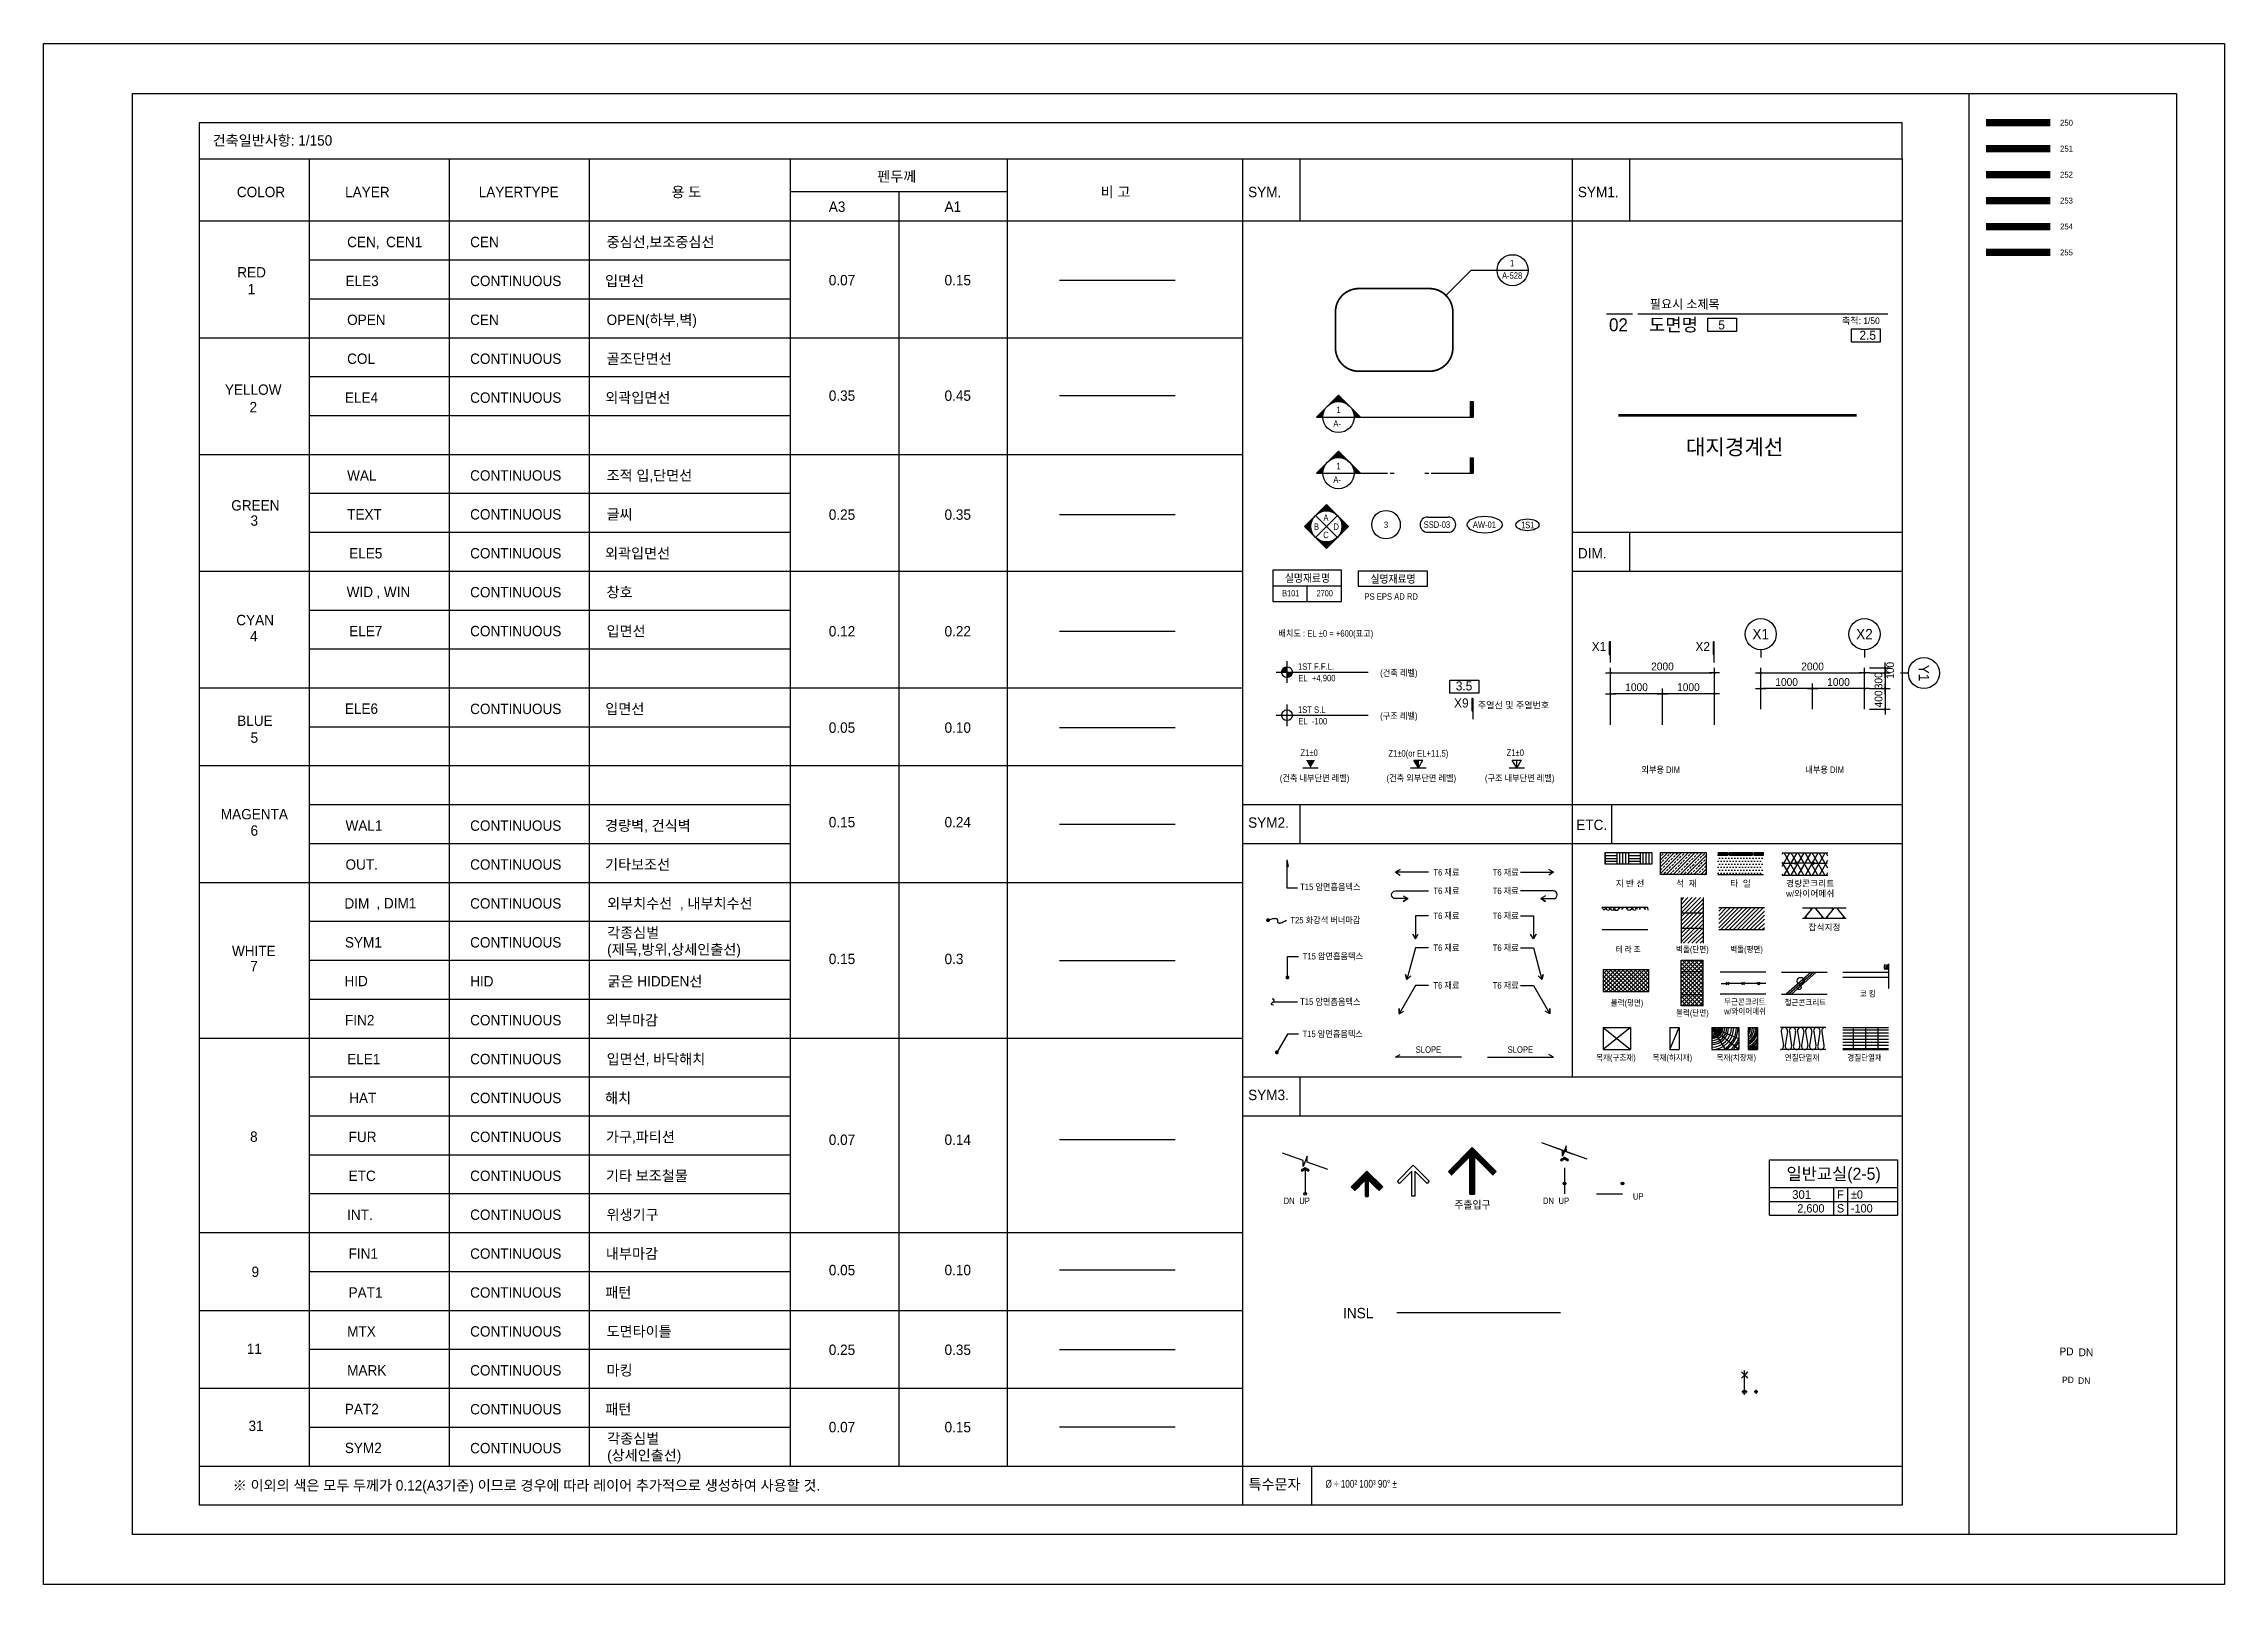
# Model space of a CAD drawing. Extents: x -25535497 to -25216507, y 8041684 to 8103002.
# Drawn here: x -25535497 to -25493447, y 8057869 to 8087569 of the extents above; entities that cross this region are included whole.
import ezdxf
from ezdxf.enums import TextEntityAlignment as Align

# ---------------------------------------------------------------- set-up
doc = ezdxf.new("R2010")
doc.units = 0
doc.header["$MEASUREMENT"] = 0
doc.set_wipeout_variables(frame=1)
for name, pattern in [('CEN', [62, 60, -1, 0, -1]), ('CENTER', [65, 60, -2, 1, -2]), ('HID', [2.3, 1.5, -0.8]), ('HIDDEN', [4.4, 3, -1.4]), ('HONG', [9.5, 7, -1, 0.5, -1]), ('PHANTOM', [63.5, 31.75, -6.35, 6.35, -6.35, 6.35, -6.35])]:
    doc.linetypes.add(name, pattern=pattern)
doc.layers.get('Defpoints').update_dxf_attribs({"color": 45})
for name, color, linetype in [('$AUDIT-BAD-LAYER @ 1', 7, 'Continuous'), ('$AUDIT-BAD-LAYER @ 10', 7, 'Continuous'), ('$AUDIT-BAD-LAYER @ 100', 7, 'Continuous'), ('$AUDIT-BAD-LAYER @ 150', 7, 'Continuous'), ('$AUDIT-BAD-LAYER @ 20', 7, 'Continuous'), ('$AUDIT-BAD-LAYER @ 30', 7, 'Continuous'), ('$AUDIT-BAD-LAYER @ 40', 7, 'Continuous'), ('$AUDIT-BAD-LAYER @ 5', 7, 'Continuous'), ('$AUDIT-BAD-LAYER @ 50', 7, 'Continuous'), ('$AUDIT-BAD-LAYER @ 60', 7, 'Continuous'), ('0_SYM', 7, 'Continuous'), ('250', 250, 'Continuous'), ('251', 251, 'Continuous'), ('252', 252, 'Continuous'), ('253', 253, 'Continuous'), ('254', 254, 'Continuous'), ('255', 255, 'Continuous'), ('A-03-TEXT', 3, 'Continuous'), ('A-07-SYMB', 7, 'Continuous'), ('CEN', 1, 'CEN'), ('CEN1', 1, 'CENTER'), ('COL', 2, 'Continuous'), ('DIM', 7, 'Continuous'), ('DIM1', 7, 'Continuous'), ('ELE1', 7, 'Continuous'), ('ELE10', 94, 'Continuous'), ('ELE3', 4, 'Continuous'), ('ELE4', 2, 'Continuous'), ('ELE5', 3, 'Continuous'), ('ELE6', 5, 'Continuous'), ('ELE7', 4, 'Continuous'), ('ETC', 8, 'Continuous'), ('FIN1', 9, 'Continuous'), ('FIN2', 7, 'Continuous'), ('FUR', 6, 'Continuous'), ('HAT', 8, 'Continuous'), ('HID', 7, 'HID'), ('INSUL', 9, 'Continuous'), ('INT', 8, 'Continuous'), ('MARK', 11, 'HONG'), ('MTX', 11, 'Continuous'), ('OPEN', 1, 'Continuous'), ('OUT.', 6, 'Continuous'), ('PAT1', 9, 'Continuous'), ('PAT2', 31, 'Continuous'), ('RTIT', 4, 'Continuous'), ('SYM', 7, 'Continuous'), ('SYM1', 7, 'Continuous'), ('SYM2', 31, 'Continuous'), ('text', 7, 'Continuous'), ('TXT', 3, 'Continuous'), ('WAL', 2, 'Continuous'), ('WAL1', 3, 'Continuous'), ('WID', 4, 'Continuous'), ('WIN', 4, 'Continuous')]:
    doc.layers.add(name, color=color, linetype=linetype)
doc.styles.add('songdoh', font='')
doc.styles.add('돋움', font='')
doc.styles.add('울릉도L', font='')
doc.styles.add('울릉도M', font='HYWULM.TTF')
doc.styles.add('을지로 돋움', font='')
doc.styles.get('songdoh').set_extended_font_data('Dotum')
doc.styles.get('돋움').set_extended_font_data('Dotum')
doc.styles.get('울릉도L').set_extended_font_data('Dotum')
doc.styles.get('을지로 돋움').set_extended_font_data('Dotum')
doc.dimstyles.new('DONGWOO', dxfattribs={"dimscale": 300, "dimtxt": 3, "dimasz": 1, "dimexe": 2, "dimexo": 2, "dimgap": 1, "dimtad": 1, "dimdec": 0, "dimzin": 11, "dimdsep": 46, "dimtxsty": 'songdoh', "dimblk": 'DOT-6', "dimcen": 2, "dimdle": 2, "dimclrd": 256, "dimclre": 256, "dimclrt": 3, "dimadec": 0, "dimazin": 0, "dimtfac": 1, "dimtdec": 0, "dimtix": 1, "dimtmove": 2, "dimatfit": 3, "dimldrblk": 'DOT', "dimfxl": 2, "dimtolj": 1, "dimtzin": 11, "dimarcsym": 0})

msp = doc.modelspace()

# ---------------------------------------------------------------- texts
at = {"layer": '250', "style": '울릉도L'}
msp.add_text('250', height=113.13, dxfattribs=at).set_placement((-25496615.3, 8086043.7), align=Align.MIDDLE_LEFT)
at = {"layer": '251', "color": 251, "style": '울릉도L'}
msp.add_text('251', height=113.13, dxfattribs=at).set_placement((-25496615.3, 8085543.7), align=Align.MIDDLE_LEFT)
at = {"layer": '252', "color": 252, "style": '울릉도L'}
msp.add_text('252', height=113.13, dxfattribs=at).set_placement((-25496615.3, 8085043.7), align=Align.MIDDLE_LEFT)
at = {"layer": '253', "color": 253, "style": '울릉도L'}
msp.add_text('253', height=113.13, dxfattribs=at).set_placement((-25496615.3, 8084543.7), align=Align.MIDDLE_LEFT)
at = {"layer": '254', "color": 254, "style": '울릉도L'}
msp.add_text('254', height=113.13, dxfattribs=at).set_placement((-25496615.3, 8084043.7), align=Align.MIDDLE_LEFT)
at = {"layer": '255', "color": 255, "style": '울릉도L'}
msp.add_text('255', height=113.13, dxfattribs=at).set_placement((-25496615.3, 8083543.7), align=Align.MIDDLE_LEFT)
at = {"layer": 'A-03-TEXT', "linetype": 'ByBlock', "style": '을지로 돋움'}
for s, height, p in [('필요시 소제목', 170, (-25504523.3, 8082461.3)), ('02', 250, (-25505313.1, 8082024.6)), ('도면명', 250, (-25504540.9, 8082024.6)), ('축척: 1/50', 125, (-25500822.7, 8082165.5))]:
    msp.add_text(s, height=height, dxfattribs=at).set_placement(p)
at = {"layer": 'A-03-TEXT', "style": '을지로 돋움'}
for s, p in [('5', (-25503141.5, 8082146.5)), ('2.5', (-25500324.5, 8081948)), ('X9', (-25508160.7, 8074859.5)), ('3.5', (-25508108.2, 8075187.5))]:
    msp.add_text(s, height=175, dxfattribs=at).set_placement(p, align=Align.MIDDLE)
msp.add_text('주열선 및 주열번호', height=125, dxfattribs=at).set_placement((-25507843.7, 8074754.4))
at = {"layer": 'CEN', "style": '돋움'}
for s, p in [('CEN,', (-25529644.9, 8083645.1)), ('CEN', (-25527273, 8083645.1)), ('중심선,보조중심선', (-25524642.2, 8083645.1)), ('RED', (-25531763.7, 8083061.1)), ('1', (-25531561.4, 8082738.4)), ('0.07', (-25520357.3, 8082909.3)), ('0.15', (-25518125.3, 8082909.3))]:
    msp.add_text(s, height=200, dxfattribs=at).set_placement(p)
at = {"layer": 'CEN1', "style": '돋움'}
msp.add_text('CEN1', height=200, dxfattribs=at).set_placement((-25528894, 8083645.1))
at = {"layer": 'COL', "style": '돋움'}
for s, p in [('COL', (-25529644.9, 8081395.1)), ('CONTINUOUS', (-25527273, 8081395.1)), ('골조단면선', (-25524642.2, 8081395.1)), ('YELLOW', (-25532001.4, 8080799.1)), ('0.35', (-25520357.3, 8080683.6)), ('0.45', (-25518125.3, 8080683.6)), ('2', (-25531526.4, 8080462.4))]:
    msp.add_text(s, height=200, dxfattribs=at).set_placement(p)
at = {"layer": 'DIM', "style": '돋움'}
for s, p in [('DIM', (-25529697.2, 8070895.1)), ('CONTINUOUS', (-25527273, 8070895.1)), ('외부치수선', (-25524631.3, 8070895.1)), ('WHITE', (-25531865.6, 8069979.3)), ('7', (-25531513.3, 8069686)), ('0.15', (-25520357.3, 8069825.7)), ('0.3', (-25518125.3, 8069825.7))]:
    msp.add_text(s, height=200, dxfattribs=at).set_placement(p)
at = {"layer": 'DIM1', "style": '돋움'}
for s, p in [(', DIM1', (-25529081.5, 8070899.4)), (', 내부치수선', (-25523227.5, 8070895.1))]:
    msp.add_text(s, height=200, dxfattribs=at).set_placement(p)
at = {"layer": 'ELE1', "style": '돋움'}
for s, p in [('ELE1', (-25529644.9, 8067895.1)), ('CONTINUOUS', (-25527273, 8067895.1)), ('입면선, 바닥해치', (-25524642.2, 8067895.1))]:
    msp.add_text(s, height=200, dxfattribs=at).set_placement(p)
at = {"layer": 'ELE10', "style": '돋움'}
msp.add_text('※ 이외의 색은 모두 두께가 0.12(A3기준) 이므로 경우에 따라 레이어 추가적으로 생성하여 사용할 것.', height=200, dxfattribs=at).set_placement((-25531852, 8059676.9))
at = {"layer": 'ELE3', "style": '돋움'}
for s, p in [('ELE3', (-25529676, 8082895.1)), ('CONTINUOUS', (-25527273, 8082895.1)), ('입면선', (-25524671.3, 8082895.1))]:
    msp.add_text(s, height=200, dxfattribs=at).set_placement(p)
at = {"layer": 'ELE3', "color": 6, "style": '돋움'}
for s, p in [('MAGENTA', (-25532080.1, 8072615.7)), ('6', (-25531507.7, 8072300.1)), ('0.15', (-25520357.3, 8072462.1)), ('0.24', (-25518125.3, 8072462.1))]:
    msp.add_text(s, height=200, dxfattribs=at).set_placement(p)
at = {"layer": 'ELE4', "style": '돋움'}
for s, p in [('ELE4', (-25529686.7, 8080645.1)), ('CONTINUOUS', (-25527273, 8080645.1)), ('외곽입면선', (-25524667.3, 8080645.1))]:
    msp.add_text(s, height=200, dxfattribs=at).set_placement(p)
at = {"layer": 'ELE5', "linetype": 'Continuous', "style": '돋움'}
for s, p in [('ELE5', (-25529605.9, 8077645.1)), ('CONTINUOUS', (-25527273, 8077645.1)), ('외곽입면선', (-25524671.3, 8077645.1))]:
    msp.add_text(s, height=200, dxfattribs=at).set_placement(p)
at = {"layer": 'ELE6', "style": '돋움'}
for s, p in [('입면선', (-25524667.3, 8074645.1)), ('BLUE', (-25531764.7, 8074417.4)), ('ELE6', (-25529689.5, 8074649.4)), ('CONTINUOUS', (-25527273, 8074645.1)), ('0.05', (-25520357.3, 8074284.4)), ('0.10', (-25518125.3, 8074284.4)), ('5', (-25531506.3, 8074091.1))]:
    msp.add_text(s, height=200, dxfattribs=at).set_placement(p)
at = {"layer": 'ELE7', "style": '돋움'}
for s, p in [('ELE7', (-25529605.9, 8076145.1)), ('CONTINUOUS', (-25527273, 8076145.1)), ('입면선', (-25524643.1, 8076145.1))]:
    msp.add_text(s, height=200, dxfattribs=at).set_placement(p)
at = {"layer": 'ETC', "linetype": 'Continuous', "style": '돋움'}
for s, p in [('ETC', (-25529615.4, 8065645.1)), ('CONTINUOUS', (-25527273, 8065645.1)), ('기타 보조철물', (-25524654.3, 8065645.1))]:
    msp.add_text(s, height=200, dxfattribs=at).set_placement(p)
at = {"layer": 'FIN1', "style": '돋움'}
for s, p in [('내부마감', (-25524654.3, 8064145.1)), ('9', (-25531487.6, 8063794.9)), ('FIN1', (-25529616.7, 8064145.1)), ('CONTINUOUS', (-25527273, 8064145.1))]:
    msp.add_text(s, height=200, dxfattribs=at).set_placement(p)
at = {"layer": 'FIN2', "style": '돋움'}
for s, p in [('FIN2', (-25529686.7, 8068645.1)), ('CONTINUOUS', (-25527273, 8068645.1)), ('외부마감', (-25524654.3, 8068645.1))]:
    msp.add_text(s, height=200, dxfattribs=at).set_placement(p)
at = {"layer": 'FUR', "linetype": 'Continuous', "style": '돋움'}
for s, p in [('FUR', (-25529615.4, 8066395.1)), ('CONTINUOUS', (-25527273, 8066395.1)), ('가구,파티션', (-25524654.3, 8066395.1))]:
    msp.add_text(s, height=200, dxfattribs=at).set_placement(p)
at = {"layer": 'HAT', "linetype": 'Continuous', "style": '돋움'}
for s, p in [('HAT', (-25529605.9, 8067145.1)), ('CONTINUOUS', (-25527273, 8067145.1)), ('해치', (-25524671.3, 8067145.1)), ('8', (-25531516.3, 8066399.7)), ('0.07', (-25520357.3, 8066340)), ('0.14', (-25518125.3, 8066340))]:
    msp.add_text(s, height=200, dxfattribs=at).set_placement(p)
at = {"layer": 'HID', "style": '돋움'}
for s, p in [('HID', (-25529696.4, 8069399.4)), ('HID', (-25527273, 8069395.1)), ('굵은 HIDDEN선', (-25524624.4, 8069395.1))]:
    msp.add_text(s, height=200, dxfattribs=at).set_placement(p)
at = {"layer": 'INSUL', "linetype": 'ByBlock', "style": '돋움'}
msp.add_text('INSL', height=200, dxfattribs=at).set_placement((-25510440, 8062998.7))
at = {"layer": 'INT', "style": '돋움'}
for s, p in [('INT.', (-25529644.9, 8064895.1)), ('CONTINUOUS', (-25527273, 8064895.1)), ('위생기구', (-25524642.2, 8064895.1))]:
    msp.add_text(s, height=200, dxfattribs=at).set_placement(p)
at = {"layer": 'MARK', "style": '돋움'}
for s, p in [('0.25', (-25520357.3, 8062291.3)), ('0.35', (-25518125.3, 8062291.3)), ('MARK', (-25529644.9, 8061895.1)), ('CONTINUOUS', (-25527273, 8061895.1)), ('마킹', (-25524642.3, 8061895.1))]:
    msp.add_text(s, height=200, dxfattribs=at).set_placement(p)
at = {"layer": 'MTX', "style": '돋움'}
for s, p in [('건축일반사항: 1/150', (-25532238.1, 8085603.7)), ('펜두께', (-25519423.4, 8084908.2)), ('COLOR', (-25531771.4, 8084609)), ('LAYER', (-25529683.9, 8084609)), ('LAYERTYPE', (-25527107.6, 8084609)), ('용 도', (-25523389.9, 8084609)), ('비 고', (-25515116.5, 8084609)), ('SYM.', (-25512271.5, 8084609)), ('SYM1.', (-25505913.1, 8084609)), ('A3', (-25520357.3, 8084325.9)), ('A1', (-25518125.3, 8084325.9)), ('SYM2.', (-25512271.5, 8072453.1)), ('ETC.', (-25505944.2, 8072409.9)), ('SYM3.', (-25512271.5, 8067203.1)), ('MTX', (-25529644.9, 8062645.1)), ('CONTINUOUS', (-25527273, 8062645.1)), ('도면타이틀', (-25524642.3, 8062645.1)), ('11', (-25531578.6, 8062311.6)), ('특수문자', (-25512264.8, 8059699.1))]:
    msp.add_text(s, height=200, dxfattribs=at).set_placement(p)
at = {"layer": 'MTX', "lineweight": 0, "style": '돋움'}
msp.add_text('대지경계선', height=300, dxfattribs=at).set_placement((-25503831.4, 8079643.2))
at = {"layer": 'OPEN', "style": '돋움'}
for s, p in [('OPEN', (-25529644.9, 8082145.1)), ('CEN', (-25527273, 8082145.1))]:
    msp.add_text(s, height=200, dxfattribs=at).set_placement(p)
at = {"layer": 'OPEN', "color": 1, "style": '돋움'}
msp.add_text('OPEN(하부,벽)', height=200, dxfattribs=at).set_placement((-25524642.2, 8082145.1))
at = {"layer": 'OUT.', "style": '돋움'}
for s, p in [('OUT.', (-25529676, 8071645.1)), ('CONTINUOUS', (-25527273, 8071645.1)), ('기타보조선', (-25524671.3, 8071645.1))]:
    msp.add_text(s, height=200, dxfattribs=at).set_placement(p)
at = {"layer": 'PAT1', "style": '돋움'}
for s, p in [('0.05', (-25520357.3, 8063827.9)), ('0.10', (-25518125.3, 8063827.9)), ('PAT1', (-25529616.7, 8063395.1)), ('CONTINUOUS', (-25527273, 8063395.1)), ('패턴', (-25524667.3, 8063395.1))]:
    msp.add_text(s, height=200, dxfattribs=at).set_placement(p)
at = {"layer": 'PAT2', "style": '돋움'}
for s, p in [('31', (-25531546, 8060825.3)), ('PAT2', (-25529689.5, 8061149.4)), ('CONTINUOUS', (-25527273, 8061145.1)), ('패턴', (-25524667.3, 8061145.1)), ('0.07', (-25520357.3, 8060800.5)), ('0.15', (-25518125.3, 8060800.5))]:
    msp.add_text(s, height=200, dxfattribs=at).set_placement(p)
at = {"layer": 'SYM', "style": '돋움'}
for s, p in [('SYM1', (-25529687.7, 8070145.1)), ('CONTINUOUS', (-25527273, 8070145.1)), ('각종심벌', (-25524631.3, 8070331.4)), ('(제목,방위,상세인출선)', (-25524631.3, 8070008.1))]:
    msp.add_text(s, height=200, dxfattribs=at).set_placement(p)
at = {"layer": 'SYM2', "style": '돋움'}
for s, p in [('SYM2', (-25529689.5, 8060399.4)), ('CONTINUOUS', (-25527273, 8060395.1)), ('각종심벌', (-25524631.3, 8060581.4)), ('(상세인출선)', (-25524631.3, 8060258.1))]:
    msp.add_text(s, height=200, dxfattribs=at).set_placement(p)
at = {"layer": 'text', "style": '돋움'}
for s, height, width, p in [('1', 125, 0.9, (-25507182.6, 8083338.2)), ('A-528', 125, 0.8, (-25507180.9, 8083099.7)), ('1', 125, 0.9, (-25510530.1, 8080508.6)), ('A-', 125, 0.9, (-25510555, 8080246.1)), ('1', 125, 0.9, (-25510530.1, 8079426.4)), ('A-', 125, 0.9, (-25510555, 8079164)), ('B', 125, 0.9, (-25510954.3, 8078257.1)), ('A', 125, 0.9, (-25510771.4, 8078431.1)), ('D', 125, 0.9, (-25510573.9, 8078257.1)), ('C', 125, 0.9, (-25510771.4, 8078099)), ('B101', 120, 0.9, (-25511449.6, 8076974.6)), ('2700', 120, 0.9, (-25510794.6, 8076974.6))]:
    msp.add_text(s, height=height, dxfattribs=dict(at, width=width)).set_placement(p, align=Align.MIDDLE)
for s, height, p in [('TEXT', 200, (-25529644.9, 8078395.1)), ('CONTINUOUS', 200, (-25527273, 8078395.1)), ('글씨', 200, (-25524642.3, 8078395.1)), ('0.25', 200, (-25520357.3, 8078390.1)), ('0.35', 200, (-25518125.3, 8078390.1)), ('DIM.', 200, (-25505913.1, 8077645.1)), ('DN', 150, (-25496258.2, 8062266.8)), ('DN', 125, (-25496269.4, 8061733.3))]:
    msp.add_text(s, height=height, dxfattribs=at).set_placement(p)
at = {"layer": 'text', "ltscale": 0.9, "style": '돋움', "width": 0.9}
msp.add_text('3', height=125, dxfattribs=at).set_placement((-25509612, 8078293.5), align=Align.MIDDLE)
at = {"layer": 'text', "ltscale": 0.9, "style": '돋움', "width": 0.8}
msp.add_text('SSD-03', height=125, dxfattribs=at).set_placement((-25508885.9, 8078235.2))
at = {"layer": 'text', "style": '돋움'}
for s, height, width, p in [('AW-01', 125, 0.8, (-25507937.7, 8078233.1)), ('1', 125, 0.8, (-25507004.6, 8078227.5)), ('S1', 125, 0.8, (-25506929.6, 8078227.5)), ('PS EPS AD RD', 125, 0.9, (-25510028.6, 8076848.6)), ('배치도 : EL %%P0 = +600(표고)', 125, 0.9, (-25511688.3, 8076137.2)), ('1ST F.F.L.', 125, 0.9, (-25511311.4, 8075498.6)), ('EL  +4,900', 125, 0.9, (-25511302.9, 8075276.3)), ('1ST S.L', 125, 0.9, (-25511311.4, 8074667.9)), ('EL  -100', 125, 0.9, (-25511302.9, 8074445.6)), ('Z1%%P0', 125, 0.9, (-25511262.6, 8073838.9)), ('Z1%%P0', 125, 0.9, (-25507287.8, 8073838.9)), ('T15 암면흡음텍스', 125, 0.9, (-25511268.4, 8071251.7)), ('T25 화강석 버너마감', 125, 0.9, (-25511456.7, 8070610.3)), ('T15 암면흡음텍스', 125, 0.9, (-25511219.7, 8069914.7)), ('테 라 조', 115, 0.9, (-25505183.8, 8070052)), ('벽돌(단면)', 115, 0.9, (-25504019.7, 8070052)), ('벽돌(평면)', 115, 0.9, (-25502975.5, 8070052)), ('T15 암면흡음텍스', 125, 0.9, (-25511268.4, 8069038.8)), ('블럭(평면)', 115, 0.9, (-25505280.8, 8069022)), ('w/와이어메쉬', 115, 0.9, (-25503094.2, 8068859.3)), ('무근콘크리트', 115, 0.9, (-25503094.2, 8069041.8)), ('철근콘크리트', 115, 0.9, (-25501927.3, 8069028.5)), ('코 킹', 115, 0.9, (-25500476.8, 8069197.6)), ('T15 암면흡음텍스', 125, 0.9, (-25511222.5, 8068417.2)), ('블럭(단면)', 115, 0.9, (-25504019.7, 8068828.1)), ('목재(구조재)', 115, 0.9, (-25505560.6, 8067964.7)), ('목재(하지재)', 115, 0.9, (-25504472.1, 8067964.7)), ('목재(치장재)', 115, 0.9, (-25503240.4, 8067964.7)), ('연질단열재', 115, 0.9, (-25501923.8, 8067964.7)), ('경질단열재', 115, 0.9, (-25500717.6, 8067964.7)), ('DN', 125, 0.9, (-25511587.3, 8065199.7)), ('UP', 125, 0.9, (-25511286, 8065199.7)), ('DN', 125, 0.9, (-25506587.3, 8065199.7)), ('UP', 125, 0.9, (-25506286, 8065199.7)), ('UP', 125, 0.9, (-25504852.5, 8065284.6))]:
    msp.add_text(s, height=height, dxfattribs=dict(at, width=width)).set_placement(p)
at = {"layer": 'text', "color": 3, "style": '돋움', "width": 0.9}
for p in [(-25511128.3, 8077270.2), (-25509477.1, 8077254.6)]:
    msp.add_text('실명재료명', height=150, dxfattribs=at).set_placement(p, align=Align.MIDDLE)
at = {"layer": 'text', "style": '돋움'}
for s, p in [('X1', (-25505366.3, 8075948.2)), ('X2', (-25503366.3, 8075948.2))]:
    msp.add_text(s, height=175, dxfattribs=at).set_placement(p, align=Align.MIDDLE_RIGHT)
at = {"layer": 'text', "style": '돋움', "width": 0.9}
for s, p in [('(건축 레벨)', (-25509006.4, 8075377.8)), ('(구조 레벨)', (-25509006.4, 8074547.1)), ('외부용 DIM', (-25503943.1, 8073510.4)), ('내부용 DIM', (-25500781.3, 8073510.4)), ('(건축 내부단면 레벨)', (-25510321, 8073348.5)), ('(건축 외부단면 레벨)', (-25508262.1, 8073348.5)), ('(구조 내부단면 레벨)', (-25506366.2, 8073348.5))]:
    msp.add_text(s, height=125, dxfattribs=at).set_placement(p, align=Align.RIGHT)
for s, height, p in [('Z1%%P0(or EL+11.5)', 125, (-25508989.5, 8073825.9)), ('주출입구', 150, (-25507945.8, 8065111.4))]:
    msp.add_text(s, height=height, dxfattribs=at).set_placement(p, align=Align.CENTER)
at = {"layer": 'text', "style": '돋움'}
for s, height, width, p in [('T6 재료', 125, 0.9, (-25508699.3, 8071595.1)), ('T6 재료', 125, 0.9, (-25508699.3, 8071237.1)), ('T6 재료', 125, 0.9, (-25508699.3, 8070757.5)), ('T6 재료', 125, 0.9, (-25508699.3, 8070141)), ('T6 재료', 125, 0.9, (-25508699.3, 8069415.1)), ('Ø ÷ 100² 100³ 90%%D %%P', 150, 0.8, (-25510780.2, 8059808))]:
    msp.add_text(s, height=height, dxfattribs=dict(at, width=width)).set_placement(p, align=Align.MIDDLE_LEFT)
at = {"layer": 'text', "style": '돋움', "width": 0.9}
for p in [(-25507053.4, 8071595.1), (-25507053.4, 8071237.1), (-25507053.4, 8070757.5), (-25507053.4, 8070141), (-25507053.4, 8069415.1)]:
    msp.add_text('T6 재료', height=125, dxfattribs=at).set_placement(p, align=Align.MIDDLE_RIGHT)
at = {"layer": 'text', "color": 3, "style": '돋움'}
for s, p in [('지 반 선', (-25505183.8, 8071318.9)), ('석  재', (-25504019.7, 8071318.9)), ('타  일', (-25502975.5, 8071318.9)), ('w/와이어메쉬', (-25501898.6, 8071125.6)), ('경량콘크리트', (-25501898.6, 8071320.2)), ('잡석지정', (-25501466.6, 8070474.2))]:
    msp.add_text(s, height=120, dxfattribs=at).set_placement(p)
at = {"layer": 'text', "style": '돋움', "width": 0.9}
for p in [(-25508794.6, 8068178.1), (-25507022.1, 8068178.1)]:
    msp.add_text('SLOPE', height=125, dxfattribs=at).set_placement(p, align=Align.MIDDLE_CENTER)
at = {"layer": 'TXT', "style": '돋움'}
for height, p in [(150, (-25496491.7, 8062359.3)), (125, (-25496463.9, 8061810.4))]:
    msp.add_text('PD', height=height, dxfattribs=at).set_placement(p, align=Align.MIDDLE_CENTER)
at = {"layer": 'WAL', "style": '돋움'}
for s, p in [('WAL', (-25529644.9, 8079145.1)), ('CONTINUOUS', (-25527273, 8079145.1)), ('조적 입,단면선', (-25524642.2, 8079145.1)), ('GREEN', (-25531879.2, 8078568.7)), ('3', (-25531507.9, 8078275.4))]:
    msp.add_text(s, height=200, dxfattribs=at).set_placement(p)
at = {"layer": 'WAL1', "style": '돋움'}
for s, p in [('WAL1', (-25529676, 8072395.1)), ('CONTINUOUS', (-25527273, 8072395.1)), ('경량벽, 건식벽', (-25524671.3, 8072395.1))]:
    msp.add_text(s, height=200, dxfattribs=at).set_placement(p)
at = {"layer": 'WID', "style": '돋움'}
for s, p in [('WID', (-25529653.9, 8076899.4)), ('CONTINUOUS', (-25527273, 8076895.1)), ('창호', (-25524643.1, 8076895.1)), ('CYAN', (-25531782.6, 8076358.1)), ('4', (-25531516.6, 8076047.1)), ('0.12', (-25520357.3, 8076142.1)), ('0.22', (-25518125.3, 8076142.1))]:
    msp.add_text(s, height=200, dxfattribs=at).set_placement(p)
at = {"layer": 'WIN', "style": '돋움'}
msp.add_text(', WIN', height=200, dxfattribs=at).set_placement((-25529081.5, 8076899.4))

# ---------------------------------------------------------------- blocks, each defined once
blk = doc.blocks.new('_Dot')
at = {"color": 0, "linetype": 'ByBlock', "lineweight": -2}
blk.add_line((-0.5, 0), (-1, 0), dxfattribs=at)
at = {"color": 0, "linetype": 'ByBlock', "const_width": 0.5}
blk.add_lwpolyline([(-0.25, 0, 1), (0.25, 0, 1)], format="xyb", close=True, dxfattribs=at)
blk = doc.blocks.new('DOT-6')
at = {"layer": 'DIM', "color": 7, "ltscale": 0.5}
blk.add_line((2, 0), (-2, 0), dxfattribs=at)
at = {"layer": 'DIM', "color": 7, "ltscale": 0.5, "xscale": 0.9680000000043946, "yscale": 0.9680000000043946, "zscale": 0.9680000000043946}
blk.add_blockref('_Dot', (0, 0), dxfattribs=at)
blk = doc.blocks.new('*D235')
at = {"layer": 'Defpoints', "color": 0, "linetype": 'Continuous'}
for p in [(-25504282, 8075037), (-25504282, 8074337), (-25503282, 8074337)]:
    blk.add_point(p, dxfattribs=at)
at = {"layer": 'DIM', "linetype": 'Continuous', "lineweight": -2}
for p, q in [((-25504282, 8074437), (-25504282, 8075137)), ((-25503332, 8075037), (-25504232, 8075037)), ((-25503282, 8074437), (-25503282, 8075137))]:
    blk.add_line(p, q, dxfattribs=at)
at = {"layer": 'DIM', "linetype": 'Continuous', "lineweight": -2, "xscale": 50, "yscale": 50, "zscale": 50, "rotation": 180}
blk.add_blockref('DOT-6', (-25504282, 8075037), dxfattribs=at)
at = {"layer": 'DIM', "linetype": 'Continuous', "lineweight": -2, "xscale": 50, "yscale": 50, "zscale": 50}
blk.add_blockref('DOT-6', (-25503282, 8075037), dxfattribs=at)
at = {"layer": 'DIM', "color": 3, "linetype": 'Continuous', "insert": (-25503782, 8075162), "char_height": 150, "attachment_point": 5, "style": 'songdoh'}
blk.add_mtext('\\A1;1000', dxfattribs=at)
blk = doc.blocks.new('*D236')
at = {"layer": 'Defpoints', "color": 0, "linetype": 'Continuous'}
for p in [(-25503282, 8075437), (-25505282, 8074337), (-25503282, 8074337)]:
    blk.add_point(p, dxfattribs=at)
at = {"layer": 'DIM', "linetype": 'Continuous', "lineweight": -2}
for p, q in [((-25505282, 8074437), (-25505282, 8075537)), ((-25505232, 8075437), (-25503332, 8075437)), ((-25503282, 8074437), (-25503282, 8075537))]:
    blk.add_line(p, q, dxfattribs=at)
at = {"layer": 'DIM', "linetype": 'Continuous', "lineweight": -2, "xscale": 50, "yscale": 50, "zscale": 50, "rotation": 180}
blk.add_blockref('DOT-6', (-25505282, 8075437), dxfattribs=at)
at = {"layer": 'DIM', "linetype": 'Continuous', "lineweight": -2, "xscale": 50, "yscale": 50, "zscale": 50}
blk.add_blockref('DOT-6', (-25503282, 8075437), dxfattribs=at)
at = {"layer": 'DIM', "color": 3, "linetype": 'Continuous', "insert": (-25504282, 8075562), "char_height": 150, "attachment_point": 5, "style": 'songdoh'}
blk.add_mtext('\\A1;2000', dxfattribs=at)
blk = doc.blocks.new('*D237')
at = {"layer": 'Defpoints', "color": 0, "linetype": 'Continuous'}
for p in [(-25505282, 8075037), (-25505282, 8074337), (-25504282, 8074337)]:
    blk.add_point(p, dxfattribs=at)
at = {"layer": 'DIM', "linetype": 'Continuous', "lineweight": -2}
for p, q in [((-25505282, 8074437), (-25505282, 8075137)), ((-25504332, 8075037), (-25505232, 8075037)), ((-25504282, 8074437), (-25504282, 8075137))]:
    blk.add_line(p, q, dxfattribs=at)
at = {"layer": 'DIM', "linetype": 'Continuous', "lineweight": -2, "xscale": 50, "yscale": 50, "zscale": 50, "rotation": 180}
blk.add_blockref('DOT-6', (-25505282, 8075037), dxfattribs=at)
at = {"layer": 'DIM', "linetype": 'Continuous', "lineweight": -2, "xscale": 50, "yscale": 50, "zscale": 50}
blk.add_blockref('DOT-6', (-25504282, 8075037), dxfattribs=at)
at = {"layer": 'DIM', "color": 3, "linetype": 'Continuous', "insert": (-25504782, 8075162), "char_height": 150, "attachment_point": 5, "style": 'songdoh'}
blk.add_mtext('\\A1;1000', dxfattribs=at)
blk = doc.blocks.new('*D238')
at = {"layer": 'Defpoints', "color": 0, "linetype": 'Continuous'}
for p in [(-25501388, 8075137), (-25501388, 8074637), (-25500388, 8074637)]:
    blk.add_point(p, dxfattribs=at)
at = {"layer": 'DIM', "linetype": 'Continuous', "lineweight": -2}
for p, q in [((-25501388, 8074737), (-25501388, 8075237)), ((-25500438, 8075137), (-25501338, 8075137)), ((-25500388, 8074737), (-25500388, 8075237))]:
    blk.add_line(p, q, dxfattribs=at)
at = {"layer": 'DIM', "linetype": 'Continuous', "lineweight": -2, "xscale": 50, "yscale": 50, "zscale": 50, "rotation": 180}
blk.add_blockref('DOT-6', (-25501388, 8075137), dxfattribs=at)
at = {"layer": 'DIM', "linetype": 'Continuous', "lineweight": -2, "xscale": 50, "yscale": 50, "zscale": 50}
blk.add_blockref('DOT-6', (-25500388, 8075137), dxfattribs=at)
at = {"layer": 'DIM', "color": 3, "linetype": 'Continuous', "insert": (-25500888, 8075262), "char_height": 150, "attachment_point": 5, "style": 'songdoh'}
blk.add_mtext('\\A1;1000', dxfattribs=at)
blk = doc.blocks.new('*D239')
at = {"layer": 'Defpoints', "color": 0, "linetype": 'Continuous'}
for p in [(-25500388, 8075437), (-25502388, 8074637), (-25500388, 8074637)]:
    blk.add_point(p, dxfattribs=at)
at = {"layer": 'DIM', "linetype": 'Continuous', "lineweight": -2}
for p, q in [((-25502388, 8074737), (-25502388, 8075537)), ((-25502338, 8075437), (-25500438, 8075437)), ((-25500388, 8074737), (-25500388, 8075537))]:
    blk.add_line(p, q, dxfattribs=at)
at = {"layer": 'DIM', "linetype": 'Continuous', "lineweight": -2, "xscale": 50, "yscale": 50, "zscale": 50, "rotation": 180}
blk.add_blockref('DOT-6', (-25502388, 8075437), dxfattribs=at)
at = {"layer": 'DIM', "linetype": 'Continuous', "lineweight": -2, "xscale": 50, "yscale": 50, "zscale": 50}
blk.add_blockref('DOT-6', (-25500388, 8075437), dxfattribs=at)
at = {"layer": 'DIM', "color": 3, "linetype": 'Continuous', "insert": (-25501388, 8075562), "char_height": 150, "attachment_point": 5, "style": 'songdoh'}
blk.add_mtext('\\A1;2000', dxfattribs=at)
blk = doc.blocks.new('*D240')
at = {"layer": 'Defpoints', "color": 0, "linetype": 'Continuous'}
for p in [(-25502388, 8075137), (-25502388, 8074637), (-25501388, 8074637)]:
    blk.add_point(p, dxfattribs=at)
at = {"layer": 'DIM', "linetype": 'Continuous', "lineweight": -2}
for p, q in [((-25502388, 8074737), (-25502388, 8075237)), ((-25501438, 8075137), (-25502338, 8075137)), ((-25501388, 8074737), (-25501388, 8075237))]:
    blk.add_line(p, q, dxfattribs=at)
at = {"layer": 'DIM', "linetype": 'Continuous', "lineweight": -2, "xscale": 50, "yscale": 50, "zscale": 50, "rotation": 180}
blk.add_blockref('DOT-6', (-25502388, 8075137), dxfattribs=at)
at = {"layer": 'DIM', "linetype": 'Continuous', "lineweight": -2, "xscale": 50, "yscale": 50, "zscale": 50}
blk.add_blockref('DOT-6', (-25501388, 8075137), dxfattribs=at)
at = {"layer": 'DIM', "color": 3, "linetype": 'Continuous', "insert": (-25501888, 8075262), "char_height": 150, "attachment_point": 5, "style": 'songdoh'}
blk.add_mtext('\\A1;1000', dxfattribs=at)
blk = doc.blocks.new('A$C21233606')
for p, q in [((628, 1255), (2312, 1255)), ((628, 0), (2312, 0))]:
    blk.add_line(p, q)
for centre, start, end in [((628, 628), 90, 270), ((2312, 628), 270, 90)]:
    blk.add_arc(centre, 628, start, end)
blk = doc.blocks.new('*D241')
at = {"layer": 'Defpoints', "color": 0, "linetype": 'Continuous'}
for p in [(-25500388, 8075537), (-25500388, 8075437), (-25499991, 8075437)]:
    blk.add_point(p, dxfattribs=at)
at = {"layer": 'DIM', "linetype": 'Continuous', "lineweight": -2}
for p, q in [((-25500288, 8075537), (-25499891, 8075537)), ((-25500288, 8075437), (-25499891, 8075437)), ((-25499991, 8075587), (-25499991, 8075637)), ((-25499991, 8075537), (-25499991, 8075437)), ((-25499991, 8075387), (-25499991, 8075337))]:
    blk.add_line(p, q, dxfattribs=at)
at = {"layer": 'DIM', "linetype": 'Continuous', "lineweight": -2, "xscale": 50, "yscale": 50, "zscale": 50}
for p, rotation in [((-25499991, 8075537), 270), ((-25499991, 8075437), 90)]:
    blk.add_blockref('DOT-6', p, dxfattribs=dict(at, rotation=rotation))
at = {"layer": 'DIM', "color": 3, "linetype": 'Continuous', "insert": (-25499891, 8075487), "char_height": 150, "attachment_point": 5, "rotation": 90, "style": 'songdoh'}
blk.add_mtext('\\A1;100', dxfattribs=at)
blk = doc.blocks.new('*D242')
at = {"layer": 'Defpoints', "color": 0, "linetype": 'Continuous'}
for p in [(-25500388, 8075437), (-25500388, 8075137), (-25499991, 8075137)]:
    blk.add_point(p, dxfattribs=at)
at = {"layer": 'DIM', "linetype": 'Continuous', "lineweight": -2}
for p, q in [((-25500288, 8075437), (-25499891, 8075437)), ((-25499991, 8075487), (-25499991, 8075537)), ((-25499991, 8075437), (-25499991, 8075137)), ((-25500288, 8075137), (-25499891, 8075137)), ((-25499991, 8075087), (-25499991, 8075037))]:
    blk.add_line(p, q, dxfattribs=at)
at = {"layer": 'DIM', "linetype": 'Continuous', "lineweight": -2, "xscale": 50, "yscale": 50, "zscale": 50}
for p, rotation in [((-25499991, 8075437), 270), ((-25499991, 8075137), 90)]:
    blk.add_blockref('DOT-6', p, dxfattribs=dict(at, rotation=rotation))
at = {"layer": 'DIM', "color": 3, "linetype": 'Continuous', "insert": (-25500116, 8075287), "char_height": 150, "attachment_point": 5, "rotation": 90, "style": 'songdoh'}
blk.add_mtext('\\A1;300', dxfattribs=at)
blk = doc.blocks.new('*D243')
at = {"layer": 'Defpoints', "color": 0, "linetype": 'Continuous'}
for p in [(-25500388, 8075137), (-25500388, 8074737), (-25499991, 8074737)]:
    blk.add_point(p, dxfattribs=at)
at = {"layer": 'DIM', "linetype": 'Continuous', "lineweight": -2}
for p, q in [((-25500288, 8075137), (-25499891, 8075137)), ((-25499991, 8075187), (-25499991, 8075237)), ((-25499991, 8075137), (-25499991, 8074737)), ((-25500288, 8074737), (-25499891, 8074737)), ((-25499991, 8074687), (-25499991, 8074637))]:
    blk.add_line(p, q, dxfattribs=at)
at = {"layer": 'DIM', "linetype": 'Continuous', "lineweight": -2, "xscale": 50, "yscale": 50, "zscale": 50}
for p, rotation in [((-25499991, 8075137), 270), ((-25499991, 8074737), 90)]:
    blk.add_blockref('DOT-6', p, dxfattribs=dict(at, rotation=rotation))
at = {"layer": 'DIM', "color": 3, "linetype": 'Continuous', "insert": (-25500116, 8074937), "char_height": 150, "attachment_point": 5, "rotation": 90, "style": 'songdoh'}
blk.add_mtext('\\A1;400', dxfattribs=at)
blk = doc.blocks.new('zs01')
for p, q in [((-3, 0), (3, 0)), ((0, 0), (0, 3))]:
    blk.add_line(p, q)
blk.add_lwpolyline([(1.73, 3), (0, 0), (-1.73, 3)], close=True)
blk = doc.blocks.new('zs02')
for p, q in [((-3.02, 0), (2.99, 0)), ((0, 0), (-1.73, 3)), ((-1.73, 3), (1.73, 3)), ((0, 0), (1.73, 3)), ((0, 0), (0, 3))]:
    blk.add_line(p, q)
blk.add_solid([(-1.73, 3), (0, 3), (0, 0)])
blk = doc.blocks.new('zs03')
blk.add_line((-3.02, 0), (2.99, 0))
blk.add_solid([(-1.73, 3), (1.73, 3), (0, 0)])
blk = doc.blocks.new('LEVEL1')
at = {"layer": 'SYM'}
for p, q in [((0, 625), (0, -625)), ((-636, 0), (4688, 0))]:
    blk.add_line(p, q, dxfattribs=at)
blk.add_circle((0, 0), 312, dxfattribs=at)
at = {"layer": 'SYM1', "color": 1, "const_width": 312}
for points in [[(0, 156, 0.4142136), (-156, 0, 1)], [(0, -156, 0.4142136), (156, 0, 1)]]:
    blk.add_lwpolyline(points, format="xyb", dxfattribs=at)
blk = doc.blocks.new('LEVEL2')
at = {"layer": 'SYM'}
for p, q in [((-636, 0), (4688, 0)), ((0, 625), (0, -625))]:
    blk.add_line(p, q, dxfattribs=at)
blk.add_circle((0, 0), 312, dxfattribs=at)
blk = doc.blocks.new('arrow3')
at = {"layer": 'SYM', "ltscale": 20}
blk.add_lwpolyline([(8.75, -3.14), (0.8, -0.29), (0.72, 2.01), (-0.72, -2.01), (-0.8, 0.29), (-8.75, 3.14)], dxfattribs=at)
blk = doc.blocks.new('*U230')
at = {"layer": '$AUDIT-BAD-LAYER @ 10', "ltscale": 20, "xscale": 13.33333333333333, "yscale": 13.33333333333333, "zscale": 13.33333333333333}
blk.add_blockref('arrow3', (-210589, 691679), dxfattribs=at)
at = {"layer": '$AUDIT-BAD-LAYER @ 100', "ltscale": 20, "xscale": 133.3333333333333, "yscale": 133.3333333333333, "zscale": 133.3333333333333}
blk.add_blockref('arrow3', (-210589, 691679), dxfattribs=at)
at = {"layer": '$AUDIT-BAD-LAYER @ 150', "ltscale": 20, "xscale": 200, "yscale": 200, "zscale": 200}
blk.add_blockref('arrow3', (-210589, 691679), dxfattribs=at)
at = {"layer": '$AUDIT-BAD-LAYER @ 20', "ltscale": 20, "xscale": 26.66666666666666, "yscale": 26.66666666666666, "zscale": 26.66666666666666}
blk.add_blockref('arrow3', (-210589, 691679), dxfattribs=at)
at = {"layer": '$AUDIT-BAD-LAYER @ 40', "ltscale": 20, "xscale": 53.33333333333333, "yscale": 53.33333333333333, "zscale": 53.33333333333333}
blk.add_blockref('arrow3', (-210589, 691679), dxfattribs=at)
at = {"layer": '$AUDIT-BAD-LAYER @ 5', "ltscale": 20, "xscale": 6.666666666666666, "yscale": 6.666666666666666, "zscale": 6.666666666666666}
blk.add_blockref('arrow3', (-210589, 691679), dxfattribs=at)
at = {"layer": '$AUDIT-BAD-LAYER @ 50', "ltscale": 20, "xscale": 66.66666666666666, "yscale": 66.66666666666666, "zscale": 66.66666666666666}
blk.add_blockref('arrow3', (-210589, 691679), dxfattribs=at)
at = {"layer": '$AUDIT-BAD-LAYER @ 60', "ltscale": 20, "xscale": 80, "yscale": 80, "zscale": 80}
blk.add_blockref('arrow3', (-210589, 691679), dxfattribs=at)
blk = doc.blocks.new('dot_stair')
at = {"layer": 'SYM'}
blk.add_circle((0, 0), 0.533, dxfattribs=at)
blk = doc.blocks.new('*U231')
at = {"layer": '$AUDIT-BAD-LAYER @ 1', "ltscale": 20, "xscale": 1.333333333333333, "yscale": 1.333333333333333, "zscale": 1.333333333333333}
blk.add_blockref('dot_stair', (-210589, 689183), dxfattribs=at)
at = {"layer": '$AUDIT-BAD-LAYER @ 10', "ltscale": 20, "xscale": 13.33333333333333, "yscale": 13.33333333333333, "zscale": 13.33333333333333}
blk.add_blockref('dot_stair', (-210589, 689183), dxfattribs=at)
at = {"layer": '$AUDIT-BAD-LAYER @ 100', "ltscale": 20, "xscale": 133.3333333333333, "yscale": 133.3333333333333, "zscale": 133.3333333333333}
blk.add_blockref('dot_stair', (-210589, 689183), dxfattribs=at)
at = {"layer": '$AUDIT-BAD-LAYER @ 150', "ltscale": 20, "xscale": 200, "yscale": 200, "zscale": 200}
blk.add_blockref('dot_stair', (-210589, 689183), dxfattribs=at)
at = {"layer": '$AUDIT-BAD-LAYER @ 20', "ltscale": 20, "xscale": 26.66666666666666, "yscale": 26.66666666666666, "zscale": 26.66666666666666}
blk.add_blockref('dot_stair', (-210589, 689183), dxfattribs=at)
at = {"layer": '$AUDIT-BAD-LAYER @ 30', "ltscale": 20, "xscale": 40, "yscale": 40, "zscale": 40}
blk.add_blockref('dot_stair', (-210589, 689183), dxfattribs=at)
at = {"layer": '$AUDIT-BAD-LAYER @ 5', "ltscale": 20, "xscale": 6.666666666666666, "yscale": 6.666666666666666, "zscale": 6.666666666666666}
blk.add_blockref('dot_stair', (-210589, 689183), dxfattribs=at)
at = {"layer": '$AUDIT-BAD-LAYER @ 50', "ltscale": 20, "xscale": 66.66666666666666, "yscale": 66.66666666666666, "zscale": 66.66666666666666}
blk.add_blockref('dot_stair', (-210589, 689183), dxfattribs=at)
at = {"layer": '$AUDIT-BAD-LAYER @ 60', "ltscale": 20, "xscale": 80, "yscale": 80, "zscale": 80}
blk.add_blockref('dot_stair', (-210589, 689183), dxfattribs=at)
blk = doc.blocks.new('arrow2')
at = {"layer": 'SYM'}
blk.add_lwpolyline([(-1.29, -1.23), (0, -0.49), (1.29, -1.23), (1.5, -0.86), (0, 0), (-1.5, -0.86), (-1.29, -1.23)], close=True, dxfattribs=at)
blk = doc.blocks.new('*U232')
at = {"layer": '$AUDIT-BAD-LAYER @ 10', "ltscale": 20, "xscale": 13.33333333333333, "yscale": 13.33333333333333, "zscale": 13.33333333333333}
blk.add_blockref('arrow2', (-210589, 691183), dxfattribs=at)
at = {"layer": '$AUDIT-BAD-LAYER @ 100', "ltscale": 20, "xscale": 133.3333333333333, "yscale": 133.3333333333333, "zscale": 133.3333333333333}
blk.add_blockref('arrow2', (-210589, 691183), dxfattribs=at)
at = {"layer": '$AUDIT-BAD-LAYER @ 150', "ltscale": 20, "xscale": 200, "yscale": 200, "zscale": 200}
blk.add_blockref('arrow2', (-210589, 691183), dxfattribs=at)
at = {"layer": '$AUDIT-BAD-LAYER @ 20', "ltscale": 20, "xscale": 26.66666666666666, "yscale": 26.66666666666666, "zscale": 26.66666666666666}
blk.add_blockref('arrow2', (-210589, 691183), dxfattribs=at)
at = {"layer": '$AUDIT-BAD-LAYER @ 30', "ltscale": 20, "xscale": 40, "yscale": 40, "zscale": 40}
blk.add_blockref('arrow2', (-210589, 691183), dxfattribs=at)
at = {"layer": '$AUDIT-BAD-LAYER @ 50', "ltscale": 20, "xscale": 66.66666666666666, "yscale": 66.66666666666666, "zscale": 66.66666666666666}
blk.add_blockref('arrow2', (-210589, 691183), dxfattribs=at)
at = {"layer": '$AUDIT-BAD-LAYER @ 60', "ltscale": 20, "xscale": 80, "yscale": 80, "zscale": 80}
blk.add_blockref('arrow2', (-210589, 691183), dxfattribs=at)
blk = doc.blocks.new('etc base')
for points in [[(-4131, 21746), (122019, 21746), (122019, -67354), (-4131, -67354)], [(107244, -64467), (1007, -64467), (1007, 18858), (107244, 18858)], [(1007, 18858), (119244, 18858), (119244, -64467), (1007, -64467)]]:
    blk.add_lwpolyline(points, close=True)
blk = doc.blocks.new('RTIT')
at = {"layer": 'RTIT'}
blk.add_line((7, 4), (7, 0), dxfattribs=at)
at = {"layer": 'RTIT', "style": '울릉도M'}
blk.add_text('CH', height=2.4, dxfattribs=at).set_placement((3.5, 2), align=Align.MIDDLE_CENTER)
blk.add_wipeout([(0, 16), (37, 16), (37, 0), (0, 0)])
at = {"layer": 'RTIT'}
for p, q in [((0, 16), (37, 16)), ((0, 0), (0, 16)), ((37, 16), (37, 0)), ((0, 8), (37, 8)), ((18.5, 8), (18.5, 0)), ((22.5, 8), (22.5, 0)), ((0, 4), (37, 4)), ((0, 0), (37, 0))]:
    blk.add_line(p, q, dxfattribs=at)
at = {"layer": 'RTIT', "style": '울릉도M'}
for s, p in [('F', (20.5, 6)), ('S', (20.5, 2))]:
    blk.add_text(s, height=2.4, dxfattribs=at).set_placement(p, align=Align.MIDDLE_CENTER)
at = {"layer": 'RTIT', "color": 2, "style": '울릉도M'}
for tag, height, p in [('RN', 3.5, (18.5, 12)), ('AR', 2.5, (9.25, 6))]:
    blk.add_attdef(tag, text='', height=height, dxfattribs=at).set_placement(p, align=Align.MIDDLE_CENTER)
at = {"layer": 'RTIT', "color": 3, "style": '울릉도M'}
for tag, p in [('FL', (23.5, 6)), ('SL', (23.5, 2))]:
    blk.add_attdef(tag, text='', height=2.4, dxfattribs=at).set_placement(p, align=Align.MIDDLE_LEFT)
blk.add_attdef('CH', (8, 0.8), '', height=2.4, dxfattribs=at)
blk = doc.blocks.new('주열버블')
at = {"layer": '0_SYM', "linetype": 'Continuous'}
blk.add_line((366.3, 130.02), (366.3, 127.02), dxfattribs=at)
blk.add_circle((366.3, 136.02), 6, dxfattribs=at)
blk = doc.blocks.new('BUBBLE_X_1')
at = {"layer": 'SYM', "xscale": 300, "yscale": 300, "zscale": 300}
blk.add_blockref('주열버블', (-109889, -38106), dxfattribs=at)
at = {"layer": 'TXT', "style": '돋움'}
blk.add_attdef('NO', text='', height=1200, dxfattribs=at).set_placement((0, 2700), align=Align.MIDDLE_CENTER)

# ---------------------------------------------------------------- dimensions: what is measured, and where the dimension line sits
at = {"layer": 'DIM', "linetype": 'Continuous'}
for base, p1, p2, picture, middle in [((-25503282.5, 8075436.6), (-25505282.5, 8074336.6), (-25503282.5, 8074336.6), '*D236', (-25504282.5, 8075561.7)), ((-25500387.5, 8075436.6), (-25502387.5, 8074636.6), (-25500387.5, 8074636.6), '*D239', (-25501387.5, 8075561.7)), ((-25502387.5, 8075136.6), (-25501387.5, 8074636.6), (-25502387.5, 8074636.6), '*D240', (-25501887.5, 8075261.7)), ((-25501387.5, 8075136.6), (-25500387.5, 8074636.6), (-25501387.5, 8074636.6), '*D238', (-25500887.5, 8075261.7)), ((-25505282.5, 8075036.6), (-25504282.5, 8074336.6), (-25505282.5, 8074336.6), '*D237', (-25504782.5, 8075161.7)), ((-25504282.5, 8075036.6), (-25503282.5, 8074336.6), (-25504282.5, 8074336.6), '*D235', (-25503782.5, 8075161.7))]:
    dim = msp.add_linear_dim(base=base, p1=p1, p2=p2, dimstyle='DONGWOO', override={"dimscale": 50}, dxfattribs=at)
    dim.commit()
    dim.dimension.update_dxf_attribs({"geometry": picture, "text_midpoint": middle})
dim = msp.add_linear_dim(base=(-25499990.6, 8075436.6), p1=(-25500387.5, 8075536.6), p2=(-25500387.5, 8075436.6), angle=270, dimstyle='DONGWOO', override={"dimscale": 50}, dxfattribs=at)
dim.commit()
dim.dimension.update_dxf_attribs({"geometry": '*D241', "text_midpoint": (-25499891, 8075486.6), "dimtype": 160})
for base, p1, p2, picture, middle in [((-25499990.6, 8075136.6), (-25500387.5, 8075436.6), (-25500387.5, 8075136.6), '*D242', (-25500115.7, 8075286.6)), ((-25499990.6, 8074736.6), (-25500387.5, 8075136.6), (-25500387.5, 8074736.6), '*D243', (-25500115.7, 8074936.6))]:
    dim = msp.add_linear_dim(base=base, p1=p1, p2=p2, angle=270, dimstyle='DONGWOO', override={"dimscale": 50}, dxfattribs=at)
    dim.commit()
    dim.dimension.update_dxf_attribs({"geometry": picture, "text_midpoint": middle})

# ---------------------------------------------------------------- hatches: boundary and pattern name
at = {"layer": '252', "linetype": 'Continuous', "ltscale": 10}
h = msp.add_hatch(color=256, dxfattribs=at)
h.dxf.hatch_style = 1
edge = h.paths.add_edge_path()
edge.add_arc((-25502478.2, 8061582.5), 25, 0, 360)
at = {"layer": 'HAT'}
h = msp.add_hatch(dxfattribs=at)
h.set_pattern_fill('BRASS', color=256, scale=375, angle=45, style=0)
h.set_pattern_definition([(45, (-55007858.9, 7316829.57), (-66.29126074, 66.29126074), []), (45, (-55007892.04, 7316862.72), (-66.29126074, 66.29126074), [46.875, -23.4375])])
h.paths.add_polyline_path([(-25504322.2, 8071976.4), (-25504322.2, 8071551.7), (-25503442, 8071551.7), (-25503442, 8071976.4)])
h = msp.add_hatch(dxfattribs=at)
h.set_pattern_fill('LINE', color=256, scale=187.5, angle=90, style=0)
h.set_pattern_definition([(90, (-55009469.967, 7316829.574), (-23.4375, 1e-15), [])])
h.paths.add_polyline_path([(-25502547.9, 8071976.4), (-25502998.1, 8071976.4), (-25502998.1, 8071952.8), (-25502998.1, 8071928.2), (-25502547.9, 8071928.2), (-25502547.9, 8071952.8)])
h.paths.add_polyline_path([(-25502336.4, 8071976.4), (-25502517.3, 8071976.4), (-25502517.3, 8071952.8), (-25502517.3, 8071928.2), (-25502336.4, 8071928.2)])
h.paths.add_polyline_path([(-25503028.7, 8071976.4), (-25503216.6, 8071976.4), (-25503216.6, 8071928.2), (-25503028.7, 8071928.2), (-25503028.7, 8071952.8)])
h = msp.add_hatch(dxfattribs=at)
h.set_pattern_fill('DOTS', color=256, scale=937.5, style=0)
h.set_pattern_definition([(0, (-55009469.967, 7316829.574), (29.296875, 58.59375), [0, -58.59375])])
h.paths.add_polyline_path([(-25502336.4, 8071928.2), (-25502517.3, 8071928.2), (-25502517.3, 8071952.8), (-25502547.9, 8071952.8), (-25502547.9, 8071928.2), (-25502998.1, 8071928.2), (-25502998.1, 8071952.8), (-25503028.7, 8071952.8), (-25503028.7, 8071928.2), (-25503216.6, 8071928.2), (-25503216.6, 8071551.7), (-25502336.4, 8071551.7)])
at = {"layer": 'HAT', "linetype": 'Continuous'}
h = msp.add_hatch(dxfattribs=at)
h.set_pattern_fill('ANSI31', color=256, scale=937.5, angle=75, style=0)
h.set_pattern_definition([(120, (-55010952.14, 7316829.57), (-101.487352, -58.59375), [])])
h.paths.add_polyline_path([(-25501091.9, 8071743), (-25501972.1, 8071743), (-25501972.1, 8071543.1), (-25501091.9, 8071543.1)])
h.paths.add_polyline_path([(-25501091.9, 8071768), (-25501972.1, 8071768), (-25501972.1, 8071743), (-25501091.9, 8071743)])
h.paths.add_polyline_path([(-25501091.9, 8071967.8), (-25501972.1, 8071967.8), (-25501972.1, 8071768), (-25501091.9, 8071768)])
h = msp.add_hatch(dxfattribs=at)
h.set_pattern_fill('ANSI31', color=256, scale=937.5, angle=15, style=0)
h.set_pattern_definition([(60, (-55010952.14, 7316829.57), (-101.487352, 58.59375), [])])
h.paths.add_polyline_path([(-25501091.9, 8071743), (-25501972.1, 8071743), (-25501972.1, 8071543.1), (-25501091.9, 8071543.1)])
h.paths.add_polyline_path([(-25501091.9, 8071768), (-25501972.1, 8071768), (-25501972.1, 8071743), (-25501091.9, 8071743)])
h.paths.add_polyline_path([(-25501091.9, 8071967.8), (-25501972.1, 8071967.8), (-25501972.1, 8071768), (-25501091.9, 8071768)])
h = msp.add_hatch(dxfattribs=at)
h.set_pattern_fill('LINE', color=256, scale=450, angle=45, style=0)
h.set_pattern_definition([(45, (-55007858.896, 7317107.125), (-39.77475644, 39.77475644), [])])
h.paths.add_polyline_path([(-25503493.3, 8071106.5), (-25503918, 8071106.5), (-25503918, 8070813.1), (-25503493.3, 8070813.1)])
h.paths.add_polyline_path([(-25503493.3, 8070813.1), (-25503918, 8070813.1), (-25503918, 8070519.7), (-25503493.3, 8070519.7)])
h.paths.add_polyline_path([(-25503493.3, 8070519.7), (-25503918, 8070519.7), (-25503918, 8070226.3), (-25503493.3, 8070226.3)])
h = msp.add_hatch(dxfattribs=at)
h.set_pattern_fill('LINE', color=256, scale=450, angle=45, style=0)
h.set_pattern_definition([(45, (-55009469.967, 7317107.125), (-39.77475644, 39.77475644), [])])
h.paths.add_polyline_path([(-25502317.9, 8070908.1), (-25503198, 8070908.1), (-25503198, 8070483.4), (-25502317.9, 8070483.4)])
h = msp.add_hatch(dxfattribs=at)
h.set_pattern_fill('NET', color=256, scale=450, angle=45, style=0)
h.set_pattern_definition([(45, (-55007858.896, 7317281.315), (-39.77475644, 39.77475644), []), (135, (-55007858.896, 7317281.315), (-39.77475644, -39.77475644), [])])
h.paths.add_polyline_path([(-25503497.8, 8069681.7), (-25503497.8, 8069901.7), (-25503922.5, 8069901.7), (-25503922.5, 8069681.7)])
h.paths.add_polyline_path([(-25503922.5, 8069681.7), (-25503922.5, 8069241.5), (-25503497.8, 8069241.5), (-25503497.8, 8069681.7)])
h.paths.add_polyline_path([(-25503922.5, 8069241.5), (-25503922.5, 8069021.5), (-25503497.8, 8069021.5), (-25503497.8, 8069241.5)])
h = msp.add_hatch(dxfattribs=at)
h.set_pattern_fill('NET', color=256, scale=450, angle=45, style=0)
h.set_pattern_definition([(45, (-55006258.576, 7317281.315), (-39.77475644, 39.77475644), []), (135, (-55006258.576, 7317281.315), (-39.77475644, -39.77475644), [])])
h.paths.add_polyline_path([(-25504542.5, 8069718.9), (-25505422.7, 8069718.9), (-25505422.7, 8069294.3), (-25504542.5, 8069294.3)])
at = {"layer": 'HAT'}
h = msp.add_hatch(dxfattribs=at)
h.set_pattern_fill('GRATE', color=256, scale=75, style=0)
h.set_pattern_definition([(0, (-25907314.024, 5253623.45), (0, 59.53125), []), (90, (-25907314.02, 5253623.45), (-238.125, 1e-14), [])])
h.paths.add_polyline_path([(-25500806.1, 8068603), (-25499925.9, 8068603), (-25499925.9, 8068178.3), (-25500806.1, 8068178.3)])
at = {"layer": 'SYM1'}
for points in [[(-25510318, 8080583.2), (-25510530.1, 8080795.4), (-25510742.2, 8080583.2, -0.4142136)], [(-25510742.2, 8080583.2), (-25510954.4, 8080371.1), (-25510830.1, 8080371.1, -0.1989124)], [(-25510318, 8080583.2, -0.1989124), (-25510230.1, 8080371.1), (-25510105.8, 8080371.1)], [(-25507981.7, 8080371.1), (-25507981.7, 8080667.6), (-25507929.4, 8080667.6), (-25507929.4, 8080371.1)], [(-25510742.2, 8079501.1), (-25510954.4, 8079289), (-25510830.1, 8079289, -0.1989124)], [(-25510318, 8079501.1), (-25510530.1, 8079713.2), (-25510742.2, 8079501.1, -0.4142136)], [(-25510318, 8079501.1, -0.1989124), (-25510230.1, 8079289), (-25510105.8, 8079289)], [(-25507981.7, 8079289), (-25507981.7, 8079585.4), (-25507929.4, 8079585.4), (-25507929.4, 8079289)], [(-25510550.3, 8078474.8), (-25510762.5, 8078686.9), (-25510974.6, 8078474.8, -0.4142136)], [(-25510974.6, 8078474.8), (-25511186.7, 8078262.6), (-25511062.5, 8078262.6, -0.1989124)], [(-25510974.6, 8078050.5), (-25511186.7, 8078262.6), (-25511062.5, 8078262.6, 0.1989124)], [(-25510550.3, 8078474.8, -0.1989124), (-25510462.5, 8078262.6), (-25510338.2, 8078262.6)], [(-25510550.3, 8078050.5, 0.1989124), (-25510462.5, 8078262.6), (-25510338.2, 8078262.6)], [(-25510550.3, 8078050.5), (-25510762.5, 8077838.4), (-25510974.6, 8078050.5, 0.4142136)]]:
    msp.add_hatch(color=1, dxfattribs=at).paths.add_polyline_path(points)
h = msp.add_hatch(dxfattribs=at)
h.set_pattern_fill('LINE', color=256, scale=75, style=0)
h.set_pattern_definition([(0, (-84570297.6175, 6568063.336), (0, 9.375), [])])
h.paths.add_polyline_path([(-25507994.5, 8066117.3), (-25507994.5, 8065389.6), (-25507904.5, 8065389.6), (-25507904.5, 8066117.3), (-25507551.8, 8065764.6), (-25507488.1, 8065828.2), (-25507949.5, 8066289.6), (-25508410.9, 8065828.2), (-25508347.2, 8065764.6)])
h = msp.add_hatch(dxfattribs=at)
h.set_pattern_fill('LINE', color=256, scale=50, style=0)
h.set_pattern_definition([(0, (-64883152.565, 7067172.089), (0, 6.25), [])])
h.paths.add_polyline_path([(-25510005.5, 8065668.8), (-25510005.5, 8065343.8), (-25509955.5, 8065343.8), (-25509955.5, 8065668.8), (-25509747.7, 8065460.9), (-25509677, 8065531.6), (-25509980.5, 8065835.2), (-25510284.1, 8065531.6), (-25510213.4, 8065460.9)])

# ---------------------------------------------------------------- linework, layer by layer
for points in [[(-25503407.5, 8082274.2), (-25502853.9, 8082274.2), (-25502853.9, 8082023), (-25503407.5, 8082023)], [(-25500635.5, 8082068.4), (-25500081.9, 8082068.4), (-25500081.9, 8081817.2), (-25500635.5, 8081817.2)], [(-25508379.7, 8075300.9), (-25507826.1, 8075300.9), (-25507826.1, 8075049.7), (-25508379.7, 8075049.7)]]:
    msp.add_lwpolyline(points, close=True)
at = {"layer": '250', "const_width": 141.4}
msp.add_lwpolyline([(-25498041.2, 8086043.7), (-25496803.8, 8086043.7)], dxfattribs=at)
at = {"layer": '251', "color": 251, "const_width": 141.4}
msp.add_lwpolyline([(-25498041.2, 8085543.7), (-25496803.8, 8085543.7)], dxfattribs=at)
at = {"layer": '252', "color": 252, "const_width": 141.4}
msp.add_lwpolyline([(-25498041.2, 8085043.7), (-25496803.8, 8085043.7)], dxfattribs=at)
at = {"layer": '253', "color": 253, "const_width": 141.4}
msp.add_lwpolyline([(-25498041.2, 8084543.7), (-25496803.8, 8084543.7)], dxfattribs=at)
at = {"layer": '254', "color": 254, "const_width": 141.4}
msp.add_lwpolyline([(-25498041.2, 8084043.7), (-25496803.8, 8084043.7)], dxfattribs=at)
at = {"layer": '255', "color": 255, "const_width": 141.4}
msp.add_lwpolyline([(-25498041.2, 8083543.7), (-25496803.8, 8083543.7)], dxfattribs=at)
at = {"layer": 'A-07-SYMB', "color": 2}
msp.add_line((-25505360.4, 8082360.6), (-25504860.4, 8082360.6), dxfattribs=at)
at = {"layer": 'A-07-SYMB'}
msp.add_line((-25504760.4, 8082360.6), (-25499939.1, 8082360.6), dxfattribs=at)
at = {"layer": 'A-07-SYMB', "ltscale": 2}
msp.add_lwpolyline([(-25507932.6, 8074548.1), (-25507932.6, 8074948.1), (-25507957.6, 8074948.1), (-25507957.6, 8074708.1), (-25507932.6, 8074708.1)], dxfattribs=at)
msp.add_solid([(-25507957.6, 8074948.1), (-25507932.6, 8074948.1), (-25507957.6, 8074708.1), (-25507932.6, 8074708.1)], dxfattribs=at)
at = {"layer": 'CEN'}
for p, q in [((-25515906.7, 8083011.3), (-25513677.9, 8083011.3)), ((-25502758, 8061963.6), (-25502641.3, 8061846.9)), ((-25502641.3, 8061963.6), (-25502758, 8061846.9)), ((-25502699.7, 8061522), (-25502699.7, 8061993.1)), ((-25502648, 8061580.2), (-25502751.3, 8061580.2)), ((-25502440.7, 8061582.5), (-25502515.7, 8061582.5)), ((-25502478.2, 8061620), (-25502478.2, 8061545))]:
    msp.add_line(p, q, dxfattribs=at)
at = {"layer": 'COL'}
for p, q in [((-25515906.7, 8080785.6), (-25513677.9, 8080785.6)), ((-25499925.9, 8069831.5), (-25499925.9, 8069352.3)), ((-25501988.3, 8069670.4), (-25501108.1, 8069670.4)), ((-25501988.3, 8069245.7), (-25501108.1, 8069245.7))]:
    msp.add_line(p, q, dxfattribs=at)
at = {"layer": 'DIM'}
msp.add_line((-25515906.7, 8069895.7), (-25513677.9, 8069895.7), dxfattribs=at)
msp.add_lwpolyline([(-25508456.5, 8082715.4), (-25507971.2, 8083200.8), (-25506872.6, 8083200.8)], dxfattribs=at)
at = {"layer": 'DIM', "linetype": 'Continuous'}
for points in [[(-25505282.5, 8075636.6), (-25505282.5, 8076036.6), (-25505307.5, 8076036.6), (-25505307.5, 8075796.6), (-25505282.5, 8075796.6)], [(-25503282.5, 8075636.6), (-25503282.5, 8076036.6), (-25503307.5, 8076036.6), (-25503307.5, 8075796.6), (-25503282.5, 8075796.6)]]:
    msp.add_lwpolyline(points, dxfattribs=at)
for points in [[(-25505307.5, 8076036.6), (-25505282.5, 8076036.6), (-25505307.5, 8075796.6), (-25505282.5, 8075796.6)], [(-25503307.5, 8076036.6), (-25503282.5, 8076036.6), (-25503307.5, 8075796.6), (-25503282.5, 8075796.6)]]:
    msp.add_solid(points, dxfattribs=at)
at = {"layer": 'ELE3', "color": 6}
msp.add_line((-25515906.7, 8072520.4), (-25513677.9, 8072520.4), dxfattribs=at)
at = {"layer": 'ELE5'}
for p, q in [((-25505390.3, 8071976.4), (-25504490.3, 8071976.4)), ((-25504950.2, 8071976.4), (-25504490.3, 8071976.4)), ((-25503216.6, 8071976.4), (-25503028.7, 8071976.4)), ((-25503216.6, 8071928.2), (-25503028.7, 8071928.2)), ((-25503028.7, 8071976.4), (-25503028.7, 8071952.8)), ((-25503028.7, 8071952.8), (-25502998.1, 8071952.8)), ((-25503028.7, 8071952.8), (-25503028.7, 8071928.2)), ((-25502998.1, 8071976.4), (-25502998.1, 8071952.8)), ((-25502998.1, 8071976.4), (-25502547.9, 8071976.4)), ((-25502998.1, 8071952.8), (-25502998.1, 8071928.2)), ((-25502998.1, 8071928.2), (-25502547.9, 8071928.2)), ((-25502547.9, 8071976.4), (-25502547.9, 8071952.8)), ((-25502547.9, 8071952.8), (-25502517.3, 8071952.8)), ((-25502547.9, 8071952.8), (-25502547.9, 8071928.2)), ((-25502517.3, 8071976.4), (-25502517.3, 8071952.8)), ((-25502517.3, 8071976.4), (-25502336.4, 8071976.4)), ((-25502517.3, 8071952.8), (-25502517.3, 8071928.2)), ((-25502517.3, 8071928.2), (-25502336.4, 8071928.2)), ((-25501972.1, 8071967.8), (-25501091.9, 8071967.8)), ((-25503216.6, 8071551.7), (-25502336.4, 8071551.7)), ((-25501972.1, 8071769.1), (-25501728.7, 8071769.1)), ((-25501972.1, 8071543.1), (-25501091.9, 8071543.1)), ((-25501728.7, 8071744.1), (-25501678.7, 8071794.1)), ((-25501728.7, 8071794.1), (-25501678.7, 8071744.1)), ((-25501404.4, 8071769.1), (-25501678.7, 8071769.1)), ((-25501354.4, 8071744.1), (-25501404.4, 8071794.1)), ((-25501354.4, 8071794.1), (-25501404.4, 8071744.1)), ((-25501354.4, 8071769.1), (-25501108.9, 8071769.1)), ((-25503918, 8070226.3), (-25503918, 8071106.5)), ((-25503493.3, 8070226.3), (-25503493.3, 8071106.5)), ((-25504567.4, 8070918.7), (-25505447.4, 8070918.7)), ((-25503918, 8070813.1), (-25503493.3, 8070813.1)), ((-25502317.9, 8070908.1), (-25503198.1, 8070908.1)), ((-25501579.5, 8070908.1), (-25500738.5, 8070908.1)), ((-25501579.5, 8070708.1), (-25500738.5, 8070708.1)), ((-25505447.4, 8070494), (-25504567.4, 8070494)), ((-25503918, 8070519.7), (-25503493.3, 8070519.7)), ((-25502317.9, 8070483.4), (-25503198.1, 8070483.4)), ((-25503922.5, 8069021.5), (-25503922.5, 8069901.7)), ((-25503497.8, 8069021.5), (-25503497.8, 8069901.7)), ((-25505422.7, 8069718.9), (-25504542.5, 8069718.9)), ((-25502287.8, 8069670.4), (-25503168, 8069670.4)), ((-25503151, 8069451.6), (-25503052.3, 8069451.6)), ((-25503052.3, 8069426.6), (-25503002.3, 8069476.6)), ((-25503052.3, 8069476.6), (-25503002.3, 8069426.6)), ((-25502752.3, 8069451.6), (-25503002.3, 8069451.6)), ((-25502702.3, 8069426.6), (-25502752.3, 8069476.6)), ((-25502702.3, 8069476.6), (-25502752.3, 8069426.6)), ((-25502452.3, 8069451.6), (-25502702.3, 8069451.6)), ((-25502402.3, 8069426.6), (-25502452.3, 8069476.6)), ((-25502402.3, 8069476.6), (-25502452.3, 8069426.6)), ((-25502287.8, 8069451.6), (-25502402.3, 8069451.6)), ((-25500806.1, 8069670.4), (-25499925.9, 8069670.4)), ((-25500806.1, 8069572.9), (-25499925.9, 8069572.9)), ((-25505422.7, 8069294.3), (-25504542.5, 8069294.3)), ((-25502287.8, 8069245.7), (-25503168, 8069245.7)), ((-25505422.7, 8068603), (-25504900.8, 8068603)), ((-25505422.7, 8068603), (-25505422.7, 8068178.3)), ((-25504900.8, 8068603), (-25504900.8, 8068178.3)), ((-25504139.2, 8068603), (-25504139.2, 8068178.3)), ((-25504139.2, 8068603), (-25503959.3, 8068603)), ((-25503959.3, 8068603), (-25503959.3, 8068178.3)), ((-25503331.5, 8068603), (-25503331.5, 8068178.3)), ((-25503331.5, 8068603), (-25502809.6, 8068603)), ((-25502809.6, 8068603), (-25502809.6, 8068178.3)), ((-25502631.1, 8068603), (-25502451.2, 8068603)), ((-25502631.1, 8068603), (-25502631.1, 8068178.3)), ((-25502451.2, 8068603), (-25502451.2, 8068178.3)), ((-25501129.4, 8068602.9), (-25502009.6, 8068602.9)), ((-25500806.1, 8068603), (-25499925.9, 8068603)), ((-25505422.7, 8068178.3), (-25504900.8, 8068178.3)), ((-25504139.2, 8068178.3), (-25503959.3, 8068178.3)), ((-25503331.5, 8068178.3), (-25502809.6, 8068178.3)), ((-25502631.1, 8068178.3), (-25502451.2, 8068178.3)), ((-25501129.4, 8068178.2), (-25502009.6, 8068178.2)), ((-25500806.1, 8068178.3), (-25499925.9, 8068178.3))]:
    msp.add_line(p, q, dxfattribs=at)
at = {"layer": 'ELE5', "linetype": 'HIDDEN'}
for p, q in [((-25503922.5, 8069681.7), (-25503497.8, 8069681.7)), ((-25503922.5, 8069241.5), (-25503497.8, 8069241.5))]:
    msp.add_line(p, q, dxfattribs=at)
at = {"layer": 'ELE5'}
for points in [[(-25505390.3, 8071976.4), (-25504490.3, 8071976.4), (-25504490.3, 8071751.4), (-25505390.3, 8071751.4)], [(-25503442, 8071976.4), (-25503442, 8071551.7), (-25504322.2, 8071551.7), (-25504322.2, 8071976.4)]]:
    msp.add_lwpolyline(points, close=True, dxfattribs=at)
for centre, radius in [((-25502699.7, 8061580.2), 33.3), ((-25502478.2, 8061582.5), 25)]:
    msp.add_circle(centre, radius, dxfattribs=at)
at = {"layer": 'ELE6'}
msp.add_line((-25515906.7, 8074386.4), (-25513677.9, 8074386.4), dxfattribs=at)
at = {"layer": 'HAT'}
for p, q in [((-25505390.3, 8071976.4), (-25505390.3, 8071751.4)), ((-25505390.3, 8071976.4), (-25505165.3, 8071976.4)), ((-25505390.3, 8071920.1), (-25505165.3, 8071920.1)), ((-25505165.3, 8071976.4), (-25505165.3, 8071751.4)), ((-25505109.1, 8071976.4), (-25505109.1, 8071751.4)), ((-25505052.8, 8071976.4), (-25505052.8, 8071751.4)), ((-25504996.6, 8071976.4), (-25504996.6, 8071751.4)), ((-25504940.3, 8071976.4), (-25504715.3, 8071976.4)), ((-25504940.3, 8071976.4), (-25504940.3, 8071751.4)), ((-25504940.3, 8071920.1), (-25504715.3, 8071920.1)), ((-25504715.3, 8071976.4), (-25504715.3, 8071751.4)), ((-25504659.1, 8071976.4), (-25504659.1, 8071751.4)), ((-25504602.8, 8071976.4), (-25504602.8, 8071751.4)), ((-25504546.6, 8071976.4), (-25504546.6, 8071751.4)), ((-25504490.3, 8071976.4), (-25504490.3, 8071751.4)), ((-25505390.3, 8071863.9), (-25505165.3, 8071863.9)), ((-25505390.3, 8071807.6), (-25505165.3, 8071807.6)), ((-25504940.3, 8071863.9), (-25504715.3, 8071863.9)), ((-25504940.3, 8071807.6), (-25504715.3, 8071807.6)), ((-25505440.7, 8070895.7), (-25505446.5, 8070918.7)), ((-25505440.7, 8070895.7), (-25505415.9, 8070870.9)), ((-25505415.9, 8070870.9), (-25505394, 8070877)), ((-25505394, 8070877), (-25505378.3, 8070896.6)), ((-25505378.3, 8070896.6), (-25505383.9, 8070918.7)), ((-25505374.4, 8070916.3), (-25505360.5, 8070875)), ((-25505360.5, 8070875), (-25505329.2, 8070867)), ((-25505329.2, 8070867), (-25505295.7, 8070880.9)), ((-25505295.7, 8070880.9), (-25505311.9, 8070918.7)), ((-25505277.9, 8070918.7), (-25505285.8, 8070890.6)), ((-25505285.8, 8070890.6), (-25505273.9, 8070872.9)), ((-25505273.9, 8070872.9), (-25505214.9, 8070867)), ((-25505214.9, 8070867), (-25505228.2, 8070918.7)), ((-25505202.2, 8070918.7), (-25505206.9, 8070882.8)), ((-25505206.9, 8070882.8), (-25505193.2, 8070865.1)), ((-25505193.2, 8070865.1), (-25505139.9, 8070863.1)), ((-25505139.9, 8070863.1), (-25505119.1, 8070918.7)), ((-25505108.1, 8070918.7), (-25505116.3, 8070882.8)), ((-25505051.3, 8070870.9), (-25505063.9, 8070918.7)), ((-25505045.9, 8070918.7), (-25505049.3, 8070896.6)), ((-25504964.6, 8070878.9), (-25504972.9, 8070918.7)), ((-25504962, 8070918.7), (-25504956.8, 8070877)), ((-25504956.8, 8070877), (-25504947.4, 8070869.6)), ((-25504947.4, 8070869.6), (-25504914.1, 8070866.3)), ((-25504914.1, 8070866.3), (-25504871.3, 8070896.6)), ((-25504871.3, 8070896.6), (-25504876.9, 8070918.7)), ((-25504868.2, 8070918.7), (-25504853.6, 8070875)), ((-25504853.6, 8070875), (-25504822.2, 8070867)), ((-25504822.2, 8070867), (-25504788.7, 8070880.9)), ((-25504788.7, 8070880.9), (-25504804.9, 8070918.7)), ((-25504768, 8070918.7), (-25504776.2, 8070882.8)), ((-25504711.2, 8070870.9), (-25504723.8, 8070918.7)), ((-25504705.8, 8070918.7), (-25504709.2, 8070896.6)), ((-25504624.5, 8070878.9), (-25504632.8, 8070918.7)), ((-25504621.9, 8070918.7), (-25504616.7, 8070877)), ((-25504572.9, 8070918.7), (-25504567.4, 8070862.9)), ((-25501387, 8070908.1), (-25501548.3, 8070708.1)), ((-25501527.1, 8070734.4), (-25501506.3, 8070708.1)), ((-25501408.5, 8070881.4), (-25501431.9, 8070908.1)), ((-25501341.6, 8070908.1), (-25501180.3, 8070708.1)), ((-25501320.1, 8070881.4), (-25501296.7, 8070908.1)), ((-25501201.6, 8070734.4), (-25501222.4, 8070708.1)), ((-25500973.4, 8070908.1), (-25501134.8, 8070708.1)), ((-25501113.5, 8070734.4), (-25501092.7, 8070708.1)), ((-25500995, 8070881.4), (-25501018.4, 8070908.1)), ((-25500928.1, 8070908.1), (-25500766.8, 8070708.1)), ((-25500906.6, 8070881.4), (-25500883.2, 8070908.1)), ((-25500788, 8070734.4), (-25500808.8, 8070708.1)), ((-25503922.5, 8069901.7), (-25503497.8, 8069901.7)), ((-25505422.7, 8069718.9), (-25505422.7, 8069294.3)), ((-25504542.5, 8069294.3), (-25504542.5, 8069718.9)), ((-25501416.3, 8069670.4), (-25501894, 8069245.7)), ((-25501366.4, 8069670.4), (-25501844.1, 8069245.7)), ((-25501316.6, 8069670.4), (-25501794.3, 8069245.7)), ((-25503497.8, 8069021.5), (-25503922.5, 8069021.5)), ((-25501991.7, 8068523.8), (-25501949.3, 8068257.3)), ((-25501871.2, 8068523.8), (-25501913.6, 8068257.3)), ((-25501835.4, 8068523.8), (-25501793, 8068257.3)), ((-25501714.8, 8068523.8), (-25501757.3, 8068257.3)), ((-25501679.1, 8068523.8), (-25501636.7, 8068257.3)), ((-25501558.5, 8068523.8), (-25501601, 8068257.3)), ((-25501522.8, 8068523.8), (-25501480.4, 8068257.3)), ((-25501402.2, 8068523.8), (-25501444.6, 8068257.3)), ((-25501366.5, 8068523.8), (-25501324.1, 8068257.3)), ((-25501245.9, 8068523.8), (-25501288.3, 8068257.3)), ((-25501210.2, 8068523.8), (-25501167.7, 8068257.3))]:
    msp.add_line(p, q, dxfattribs=at)
at = {"layer": 'HAT', "linetype": 'Continuous'}
for p, q in [((-25505422.7, 8068603), (-25504900.8, 8068178.3)), ((-25504900.8, 8068603), (-25505422.7, 8068178.3)), ((-25504139.2, 8068178.3), (-25503959.3, 8068603)), ((-25503331.5, 8068603), (-25502809.6, 8068178.3)), ((-25503331.5, 8068603), (-25503070.5, 8068178.3)), ((-25503331.5, 8068603), (-25502809.6, 8068390.7)), ((-25515906.7, 8066442), (-25513677.9, 8066442))]:
    msp.add_line(p, q, dxfattribs=at)
for centre, radius in [((-25501617.3, 8069500.4), 69.2), ((-25501646.8, 8069375.2), 39.3)]:
    msp.add_circle(centre, radius, dxfattribs=at)
at = {"layer": 'HAT'}
for centre, radius, start, end in [((-25499857.9, 8069770.4), 151.4, 161.84686, 199.41016), ((-25499857.9, 8069770.4), 135.8, 159.6661, 201.75612), ((-25499857.9, 8069770.4), 107.3, 153.91764, 207.96769), ((-25499857.9, 8069770.4), 91.2, 148.83723, 213.50221), ((-25501931.4, 8068540.4), 62.5, 344.63749, 195.36251), ((-25501775.1, 8068540.4), 62.5, 344.63749, 195.36251), ((-25501618.8, 8068540.4), 62.5, 344.63749, 195.36251), ((-25501462.5, 8068540.4), 62.5, 344.63749, 195.36251), ((-25501306.2, 8068540.4), 62.5, 344.63749, 195.36251), ((-25501149.9, 8068540.4), 62.5, 70.8618, 195.36251), ((-25502009.6, 8068240.8), 62.5, 270, 15.36001), ((-25501853.3, 8068240.8), 62.5, 164.63792, 270), ((-25501853.3, 8068240.8), 62.5, 270, 15.36001), ((-25501697, 8068240.8), 62.5, 164.63792, 270), ((-25501697, 8068240.8), 62.5, 270, 15.36001), ((-25501540.7, 8068240.8), 62.5, 164.63792, 270), ((-25501540.7, 8068240.8), 62.5, 270, 15.36001), ((-25501384.3, 8068240.8), 62.5, 164.63792, 270), ((-25501384.3, 8068240.8), 62.5, 270, 15.36001), ((-25501228, 8068240.8), 62.5, 164.63792, 270), ((-25501228, 8068240.8), 62.5, 270, 15.36001)]:
    msp.add_arc(centre, radius, start, end, dxfattribs=at)
at = {"layer": 'HAT', "linetype": 'Continuous'}
for centre, radius, start, end in [((-25503331.5, 8068603), 41.7, 270, 0), ((-25503331.5, 8068603), 71.4, 270, 0), ((-25503331.5, 8068603), 92.9, 270, 0), ((-25503331.5, 8068603), 123.3, 270, 0), ((-25503331.5, 8068603), 147.8, 270, 0), ((-25503331.5, 8068603), 190.3, 270, 0), ((-25503331.5, 8068603), 209.1, 270, 0), ((-25503331.5, 8068603), 172, 270, 0), ((-25503331.5, 8068603), 248.4, 270, 0), ((-25503331.5, 8068603), 291.8, 270, 0), ((-25503331.5, 8068603), 325.5, 270, 0), ((-25503331.5, 8068603), 378.5, 270, 0), ((-25503331.5, 8068603), 423.7, 270, 0), ((-25503331.5, 8068603), 477.7, 297.24069, 0), ((-25503331.5, 8068603), 508.1, 303.29878, 0), ((-25502804.9, 8068603), 325.5, 302.27071, 0), ((-25502804.9, 8068603), 291.8, 306.55728, 0), ((-25502804.9, 8068603), 260.9, 311.78558, 0), ((-25502804.9, 8068603), 225.5, 320.42305, 0), ((-25502804.9, 8068603), 208.8, 326.36672, 0), ((-25502804.9, 8068603), 190.1, 336.11432, 0), ((-25502804.9, 8068603), 351.6, 299.62495, 0), ((-25503331.5, 8068603), 559.7, 310.64239, 338.81882), ((-25503331.5, 8068603), 591.9, 314.15536, 331.84163), ((-25503331.5, 8068603), 639.4, 318.37824, 324.70799), ((-25503331.5, 8068603), 658.6, 319.85075, 322.40496), ((-25502804.9, 8068603), 372.6, 297.80766, 341.6565), ((-25502804.9, 8068603), 411.1, 295.01353, 329.35336), ((-25502804.9, 8068603), 437.9, 293.38674, 323.86557), ((-25502804.9, 8068603), 460.5, 292.76062, 320.16757), ((-25502804.9, 8068603), 484.8, 298.83109, 316.84814), ((-25502804.9, 8068603), 508.7, 303.40822, 314.04076), ((-25502804.9, 8068603), 528.1, 306.47595, 312.03892), ((-25502804.9, 8068603), 542.4, 308.47013, 310.69274)]:
    msp.add_arc(centre, radius, start, end, dxfattribs=at)
at = {"layer": 'INSUL'}
msp.add_line((-25509406, 8063111.9), (-25506246.8, 8063111.9), dxfattribs=at)
at = {"layer": 'MARK', "linetype": 'HID', "ltscale": 2, "const_width": 33.3}
msp.add_lwpolyline([(-25510137.8, 8082847.2), (-25508774.7, 8082847.2, -0.4142136), (-25508324.7, 8082397.2), (-25508324.7, 8081703.5, -0.4142136), (-25508774.7, 8081253.5), (-25510137.8, 8081253.5, -0.4142136), (-25510587.8, 8081703.5), (-25510587.8, 8082397.2, -0.4142136)], format="xyb", close=True, dxfattribs=at)
at = {"layer": 'MARK', "linetype": 'PHANTOM', "const_width": 50}
msp.add_lwpolyline([(-25505131.8, 8080406.3), (-25500537, 8080406.3)], dxfattribs=at)
at = {"layer": 'MTX'}
for p, q in [((-25511275.6, 8085345), (-25511275.6, 8084144.3)), ((-25515906.7, 8062393.3), (-25513677.9, 8062393.3))]:
    msp.add_line(p, q, dxfattribs=at)
at = {"layer": 'PAT1'}
msp.add_line((-25515906.7, 8063929.9), (-25513677.9, 8063929.9), dxfattribs=at)
at = {"layer": 'PAT2'}
msp.add_line((-25515906.7, 8060902.6), (-25513677.9, 8060902.6), dxfattribs=at)
at = {"layer": 'SYM'}
for p, q in [((-25532498.4, 8086043.7), (-25532498.4, 8059394.3)), ((-25499658.9, 8085345), (-25532498.4, 8085345)), ((-25530379.6, 8085345), (-25530379.6, 8060144.3)), ((-25527680.3, 8085345), (-25527680.3, 8060144.3)), ((-25524981, 8085345), (-25524981, 8060144.3)), ((-25521103.5, 8085345), (-25521103.5, 8060144.3)), ((-25516915.4, 8085345), (-25516915.4, 8060144.3)), ((-25512375.6, 8059394.3), (-25512375.6, 8085345)), ((-25506017.2, 8067644.3), (-25506017.2, 8085345)), ((-25504917.2, 8085345), (-25504917.2, 8084144.3)), ((-25499658.9, 8085345), (-25499658.9, 8059394.3)), ((-25516915.4, 8084714.7), (-25521103.5, 8084714.7)), ((-25519009.5, 8084714.7), (-25519009.5, 8060144.3)), ((-25499658.9, 8084144.3), (-25532498.4, 8084144.3)), ((-25521103.5, 8083394.3), (-25530379.6, 8083394.3)), ((-25521103.5, 8082644.3), (-25530379.6, 8082644.3)), ((-25512375.6, 8081894.3), (-25532498.4, 8081894.3)), ((-25521103.5, 8081894.3), (-25530379.6, 8081894.3)), ((-25521103.5, 8081144.3), (-25530379.6, 8081144.3)), ((-25521103.5, 8080394.3), (-25530379.6, 8080394.3)), ((-25512375.6, 8079644.3), (-25532498.4, 8079644.3)), ((-25521103.5, 8078894.3), (-25530379.6, 8078894.3)), ((-25521103.5, 8078144.3), (-25530379.6, 8078144.3)), ((-25499658.9, 8078144.3), (-25506017.2, 8078144.3)), ((-25504917.2, 8078144.3), (-25504917.2, 8077394.3)), ((-25512375.6, 8077394.3), (-25532498.4, 8077394.3)), ((-25499658.9, 8077394.3), (-25506017.2, 8077394.3)), ((-25521103.5, 8076644.3), (-25530379.6, 8076644.3)), ((-25521103.5, 8075894.3), (-25530379.6, 8075894.3)), ((-25512375.6, 8075144.3), (-25532498.4, 8075144.3)), ((-25521103.5, 8074394.3), (-25530379.6, 8074394.3)), ((-25512375.6, 8073644.3), (-25532498.4, 8073644.3)), ((-25521103.5, 8072894.3), (-25530379.6, 8072894.3)), ((-25499658.9, 8072894.3), (-25512375.6, 8072894.3)), ((-25511275.6, 8072894.3), (-25511275.6, 8072144.3)), ((-25505267.2, 8072894.3), (-25505267.2, 8072144.3)), ((-25521103.5, 8072144.3), (-25530379.6, 8072144.3)), ((-25499658.9, 8072144.3), (-25512375.6, 8072144.3)), ((-25511524.3, 8071834.2), (-25511524.3, 8071297.4)), ((-25512375.6, 8071394.3), (-25532498.4, 8071394.3)), ((-25511524.3, 8071297.4), (-25511318.8, 8071297.4)), ((-25521103.5, 8070644.3), (-25530379.6, 8070644.3)), ((-25521103.5, 8069894.3), (-25530379.6, 8069894.3)), ((-25521103.5, 8069144.3), (-25530379.6, 8069144.3)), ((-25512375.6, 8068394.3), (-25532498.4, 8068394.3)), ((-25521103.5, 8067644.3), (-25530379.6, 8067644.3)), ((-25499658.9, 8067644.3), (-25512375.6, 8067644.3)), ((-25511275.6, 8067644.3), (-25511275.6, 8066894.3)), ((-25521103.5, 8066894.3), (-25530379.6, 8066894.3)), ((-25499658.9, 8066894.3), (-25512375.6, 8066894.3)), ((-25521103.5, 8066144.3), (-25530379.6, 8066144.3)), ((-25521103.5, 8065394.3), (-25530379.6, 8065394.3)), ((-25512375.6, 8064644.3), (-25532498.4, 8064644.3)), ((-25521103.5, 8063894.3), (-25530379.6, 8063894.3)), ((-25512375.6, 8063144.3), (-25532498.4, 8063144.3)), ((-25521103.5, 8062394.3), (-25530379.6, 8062394.3)), ((-25512375.6, 8061644.3), (-25532498.4, 8061644.3)), ((-25521103.5, 8060894.3), (-25530379.6, 8060894.3)), ((-25512375.6, 8060144.3), (-25532498.4, 8060144.3)), ((-25499658.9, 8060144.3), (-25512375.6, 8060144.3)), ((-25511052, 8060144.3), (-25511052, 8059394.3)), ((-25499658.9, 8059394.3), (-25532498.4, 8059394.3))]:
    msp.add_line(p, q, dxfattribs=at)
at = {"layer": 'SYM', "color": 0}
for p, q in [((-25511794.3, 8077117.1), (-25510474.3, 8077117.1)), ((-25511134.3, 8076814.6), (-25511134.3, 8077117.1))]:
    msp.add_line(p, q, dxfattribs=at)
at = {"layer": 'SYM', "color": 7}
msp.add_line((-25511524.3, 8071834.2), (-25511502.4, 8071710.1), dxfattribs=at)
at = {"layer": 'SYM', "ltscale": 20}
for p, q in [((-25511172.2, 8065898.4), (-25511172.2, 8065398.4)), ((-25506172.2, 8065898.4), (-25506172.2, 8065398.4)), ((-25505551.2, 8065398.4), (-25505051.2, 8065398.4))]:
    msp.add_line(p, q, dxfattribs=at)
at = {"layer": 'SYM', "color": 0}
msp.add_lwpolyline([(-25511794.3, 8076814.6), (-25510474.3, 8076814.6), (-25510474.3, 8077419.6), (-25511794.3, 8077419.6)], close=True, dxfattribs=at)
at = {"layer": 'SYM'}
msp.add_lwpolyline([(-25510142.2, 8077405.8), (-25508822.2, 8077405.8), (-25508822.2, 8077103.3), (-25510142.2, 8077103.3)], close=True, dxfattribs=at)
at = {"layer": 'SYM', "color": 7}
msp.add_lwpolyline([(-25511524.3, 8071710.1), (-25511502.4, 8071710.1)], dxfattribs=at)
at = {"layer": 'SYM'}
for points in [[(-25508794.6, 8071595.1), (-25509430.4, 8071595.1), (-25509340.4, 8071647), (-25509430.4, 8071595.1), (-25509340.4, 8071543.1)], [(-25507022.1, 8071595.1), (-25506386.3, 8071595.1), (-25506476.3, 8071647), (-25506386.3, 8071595.1), (-25506476.3, 8071543.1)], [(-25511875.3, 8070673.5), (-25511843.6, 8070686.1), (-25511817.2, 8070695.4), (-25511795.5, 8070701.8), (-25511777.9, 8070705.8), (-25511763.8, 8070707.8), (-25511752.5, 8070708.3), (-25511743.5, 8070707.7), (-25511736.1, 8070706.4), (-25511729.8, 8070704.7), (-25511724.5, 8070702.8), (-25511720.1, 8070700.7), (-25511716.5, 8070698.3), (-25511713.6, 8070695.6), (-25511711.4, 8070692.5), (-25511709.9, 8070689.2), (-25511708.8, 8070685.6), (-25511708.2, 8070681.6), (-25511708, 8070677.4), (-25511708, 8070672.9), (-25511708.2, 8070668.3), (-25511708.4, 8070663.5), (-25511708.5, 8070658.7), (-25511708.5, 8070653.8), (-25511708.1, 8070649), (-25511707.4, 8070644.3), (-25511706.1, 8070639.7), (-25511704.2, 8070635.4), (-25511701.6, 8070631.3), (-25511698.1, 8070627.6), (-25511693.6, 8070624.3), (-25511688, 8070621.5), (-25511681.2, 8070619.3), (-25511673, 8070617.7), (-25511663, 8070617.4), (-25511650.5, 8070618.8), (-25511635.2, 8070622.7), (-25511616.3, 8070629.5), (-25511593.5, 8070639.8), (-25511566.2, 8070654.3), (-25511533.9, 8070673.5)], [(-25508794.6, 8070757.5), (-25509044.6, 8070757.5), (-25509044.6, 8070314.1), (-25509096.5, 8070404.1), (-25509044.6, 8070314.1), (-25508992.6, 8070404.1)], [(-25507022.1, 8070757.5), (-25506772.1, 8070757.5), (-25506772.1, 8070314.1), (-25506720.1, 8070404.1), (-25506772.1, 8070314.1), (-25506824.1, 8070404.1)], [(-25511512.9, 8069567.5), (-25511512.9, 8069971.5), (-25511297.6, 8069971.5)], [(-25508794.6, 8070141), (-25509044.6, 8070141), (-25509209.1, 8069526.9), (-25509236, 8069627.3), (-25509209.1, 8069526.9), (-25509135.6, 8069600.4)], [(-25507022.1, 8070141), (-25506772.1, 8070141), (-25506607.5, 8069526.9), (-25506580.6, 8069627.3), (-25506607.5, 8069526.9), (-25506681, 8069600.4)], [(-25508794.6, 8069415.1), (-25509044.6, 8069415.1), (-25509362.5, 8068864.5), (-25509362.5, 8068968.4), (-25509362.5, 8068864.5), (-25509272.5, 8068916.5)], [(-25507022.1, 8069415.1), (-25506772.1, 8069415.1), (-25506454.2, 8068864.5), (-25506454.2, 8068968.4), (-25506454.2, 8068864.5), (-25506544.2, 8068916.5)], [(-25511300.5, 8068474), (-25511515.5, 8068474), (-25511717.5, 8068124.2)], [(-25508158.7, 8068033), (-25509430.4, 8068033), (-25509340.4, 8068085)], [(-25507657.9, 8068033), (-25506386.3, 8068033), (-25506476.3, 8068085)]]:
    msp.add_lwpolyline(points, dxfattribs=at)
for points in [[(-25509281.9, 8071139), (-25509191.9, 8071087.1), (-25509281.9, 8071035.1), (-25509191.9, 8071087.1), (-25509430.4, 8071087.1, -1), (-25509430.4, 8071237.1), (-25508794.6, 8071237.1)], [(-25506534.7, 8071139), (-25506624.7, 8071087.1), (-25506534.7, 8071035.1), (-25506624.7, 8071087.1), (-25506386.3, 8071087.1, 1), (-25506386.3, 8071237.1), (-25507022.1, 8071237.1)]]:
    msp.add_lwpolyline(points, format="xyb", dxfattribs=at)
at = {"layer": 'SYM', "color": 7, "const_width": 37.5}
for points in [[(-25511906.5, 8070673.5, 1), (-25511869, 8070673.5, 1)], [(-25511512.9, 8069548.8, 1), (-25511512.9, 8069586.3, 1)]]:
    msp.add_lwpolyline(points, format="xyb", close=True, dxfattribs=at)
at = {"layer": 'SYM', "const_width": 37.5}
msp.add_lwpolyline([(-25511726.8, 8068108, 1), (-25511708.1, 8068140.5, 1)], format="xyb", close=True, dxfattribs=at)
at = {"layer": 'SYM', "ltscale": 20}
msp.add_lwpolyline([(-25510734.6, 8065865.7), (-25511132, 8066008.1), (-25511136.2, 8066122.9), (-25511208.2, 8065922.1), (-25511212.4, 8066036.9), (-25511609.8, 8066179.3)], dxfattribs=at)
msp.add_lwpolyline([(-25511236.6, 8065836.9), (-25511172.2, 8065873.7), (-25511107.7, 8065836.9), (-25511097, 8065855.5), (-25511172.2, 8065898.4), (-25511247.4, 8065855.5), (-25511236.7, 8065836.9)], close=True, dxfattribs=at)
at = {"layer": 'SYM'}
msp.add_circle((-25507172.6, 8083200.8), 300, dxfattribs=at)
at = {"layer": 'SYM', "color": 0}
msp.add_circle((-25509612, 8078296.3), 275, dxfattribs=at)
at = {"layer": 'SYM', "ltscale": 20}
msp.add_circle((-25511172.2, 8065398.4), 26.7, dxfattribs=at)
at = {"layer": 'SYM', "color": 0}
msp.add_ellipse((-25507708.4, 8078296.3), major_axis=(337.3, 0), ratio=0.4823767, dxfattribs=at)
at = {"layer": 'SYM'}
msp.add_ellipse((-25506886.3, 8078293.6), major_axis=(-222.8, 0), ratio=0.5121951, dxfattribs=at)
at = {"layer": 'SYM1'}
for p, q in [((-25510530.1, 8080795.4), (-25510954.4, 8080371.1)), ((-25510530.1, 8080795.4), (-25510105.8, 8080371.1)), ((-25510954.4, 8080371.1), (-25510230.1, 8080371.1)), ((-25510530.1, 8079713.2), (-25510954.4, 8079289)), ((-25510530.1, 8079713.2), (-25510105.8, 8079289)), ((-25510954.4, 8079289), (-25510230.1, 8079289)), ((-25510762.5, 8078686.9), (-25511186.7, 8078262.6)), ((-25510762.5, 8078686.9), (-25510338.2, 8078262.6)), ((-25510762.5, 8077838.4), (-25511186.7, 8078262.6)), ((-25510762.5, 8077838.4), (-25510338.2, 8078262.6)), ((-25511318.8, 8069094), (-25511795.6, 8069094))]:
    msp.add_line(p, q, dxfattribs=at)
at = {"layer": 'SYM1', "color": 2}
for p, q in [((-25510230.1, 8080371.1), (-25507929.4, 8080371.1)), ((-25510230.1, 8079289), (-25509582, 8079289)), ((-25509532, 8079289), (-25509457, 8079289)), ((-25508864.2, 8079289), (-25508789.2, 8079289)), ((-25508739.2, 8079289), (-25507929.4, 8079289))]:
    msp.add_line(p, q, dxfattribs=at)
at = {"layer": 'SYM1', "color": 7}
for p, q in [((-25510974.6, 8078050.5), (-25510550.3, 8078474.8)), ((-25510550.3, 8078050.5), (-25510974.6, 8078474.8))]:
    msp.add_line(p, q, dxfattribs=at)
at = {"layer": 'SYM1', "linetype": 'Continuous', "ltscale": 10}
msp.add_lwpolyline([(-25499658.9, 8085345), (-25499658.9, 8086043.7), (-25532498.4, 8086043.7)], dxfattribs=at)
at = {"layer": 'SYM1', "color": 1}
for points in [[(-25507981.7, 8080371.1), (-25507981.7, 8080667.6), (-25507929.4, 8080667.6), (-25507929.4, 8080371.1), (-25507981.7, 8080371.1)], [(-25507981.7, 8079289), (-25507981.7, 8079585.4), (-25507929.4, 8079585.4), (-25507929.4, 8079289), (-25507981.7, 8079289)]]:
    msp.add_lwpolyline(points, dxfattribs=at)
at = {"layer": 'SYM1'}
msp.add_lwpolyline([(-25511785.4, 8069036, -1), (-25511795.6, 8069094, 1), (-25511805.9, 8069152.1)], format="xyb", dxfattribs=at)
for points in [[(-25507904.5, 8066117.3), (-25507904.5, 8065389.6), (-25507994.5, 8065389.6), (-25507994.5, 8066117.3), (-25508347.2, 8065764.6), (-25508410.9, 8065828.2), (-25507949.5, 8066289.6), (-25507488.1, 8065828.2), (-25507551.8, 8065764.6)], [(-25509394, 8065641.7), (-25509086.4, 8065949.3), (-25508778.8, 8065641.7), (-25508821.3, 8065599.3), (-25509056.4, 8065834.4), (-25509056.4, 8065349.3), (-25509116.4, 8065349.3), (-25509116.4, 8065834.4), (-25509351.6, 8065599.3)]]:
    msp.add_lwpolyline(points, close=True, dxfattribs=at)
msp.add_lwpolyline([(-25510213.4, 8065460.9), (-25510284.1, 8065531.6), (-25509980.5, 8065835.2), (-25509677, 8065531.6), (-25509747.7, 8065460.9), (-25509955.5, 8065668.8), (-25509955.5, 8065343.8), (-25510005.5, 8065343.8), (-25510005.5, 8065668.8), (-25510213.4, 8065460.9)], dxfattribs=at)
for centre in [(-25510530.1, 8080371.1), (-25510530.1, 8079289), (-25510762.5, 8078262.6)]:
    msp.add_circle(centre, 300, dxfattribs=at)
at = {"layer": 'text'}
msp.add_line((-25515906.7, 8078492.1), (-25513677.9, 8078492.1), dxfattribs=at)
at = {"layer": 'WID'}
msp.add_line((-25515906.7, 8076244.1), (-25513677.9, 8076244.1), dxfattribs=at)

# ---------------------------------------------------------------- block references
at = {"xscale": 0.3333333333333333, "yscale": 0.3333333333333333, "zscale": 0.3333333333333333}
for name, p in [('etc base', (-25534120.5, 8080320.5)), ('LEVEL1', (-25511522.3, 8075454)), ('LEVEL2', (-25511522.3, 8074623.3))]:
    msp.add_blockref(name, p, dxfattribs=at)
at = {"xscale": 0.1666666666666666, "yscale": 0.1666666666666666, "zscale": 0.1666666666666666}
for p, values in [((-25502387.5, 8075736.6), {'NO': 'X1'}), ((-25500387.5, 8075736.6), {'NO': 'X2'})]:
    msp.add_blockref('BUBBLE_X_1', p, dxfattribs=at).add_auto_attribs(values)
at = {"xscale": 0.1666666666666666, "yscale": 0.1666666666666666, "zscale": 0.1666666666666666, "rotation": 270}
msp.add_blockref('BUBBLE_X_1', (-25499690.6, 8075436.6), dxfattribs=at).add_auto_attribs({'NO': 'Y1'})
at = {"layer": 'SYM', "color": 0, "xscale": 0.234375, "yscale": 0.234375, "zscale": 0.234375}
msp.add_blockref('A$C21233606', (-25508956.6, 8078149.3), dxfattribs=at)
at = {"layer": 'SYM', "color": 6, "xscale": 49.99999999999999, "yscale": 49.99999999999999, "zscale": 49.99999999999999}
for name, p in [('zs03', (-25511069.1, 8073608.7)), ('zs02', (-25508989.5, 8073608.7)), ('zs01', (-25507091.1, 8073608.7))]:
    msp.add_blockref(name, p, dxfattribs=at)
at = {"layer": 'SYM', "xscale": 0.25, "yscale": 0.25, "zscale": 0.25}
for name, p in [('*U230', (-25453525, 7893301.4)), ('*U232', (-25453525, 7893301.4)), ('*U231', (-25453525, 7893301.4)), ('*U231', (-25452404, 7893301.4))]:
    msp.add_blockref(name, p, dxfattribs=at)

msp.set_redraw_order([(e.dxf.handle, doc.entitydb.next_handle()) for e in msp.query("TEXT MTEXT ATTDEF DIMENSION ARC_DIMENSION")])  # texts and dimensions are drawn at this point

# ---------------------------------------------------------------- next in the draw order: block references
at = {"layer": 'RTIT', "xscale": 66.66666666666664, "yscale": 66.66666666666664, "zscale": 66.66666666666664}
msp.add_blockref('RTIT', (-25502215.4, 8064984), dxfattribs=at).add_auto_attribs({'SL': '-100', 'CH': '2,600', 'FL': '±0', 'AR': '301', 'RN': '일반교실(2-5)'})

doc.saveas('drawing.dxf')
